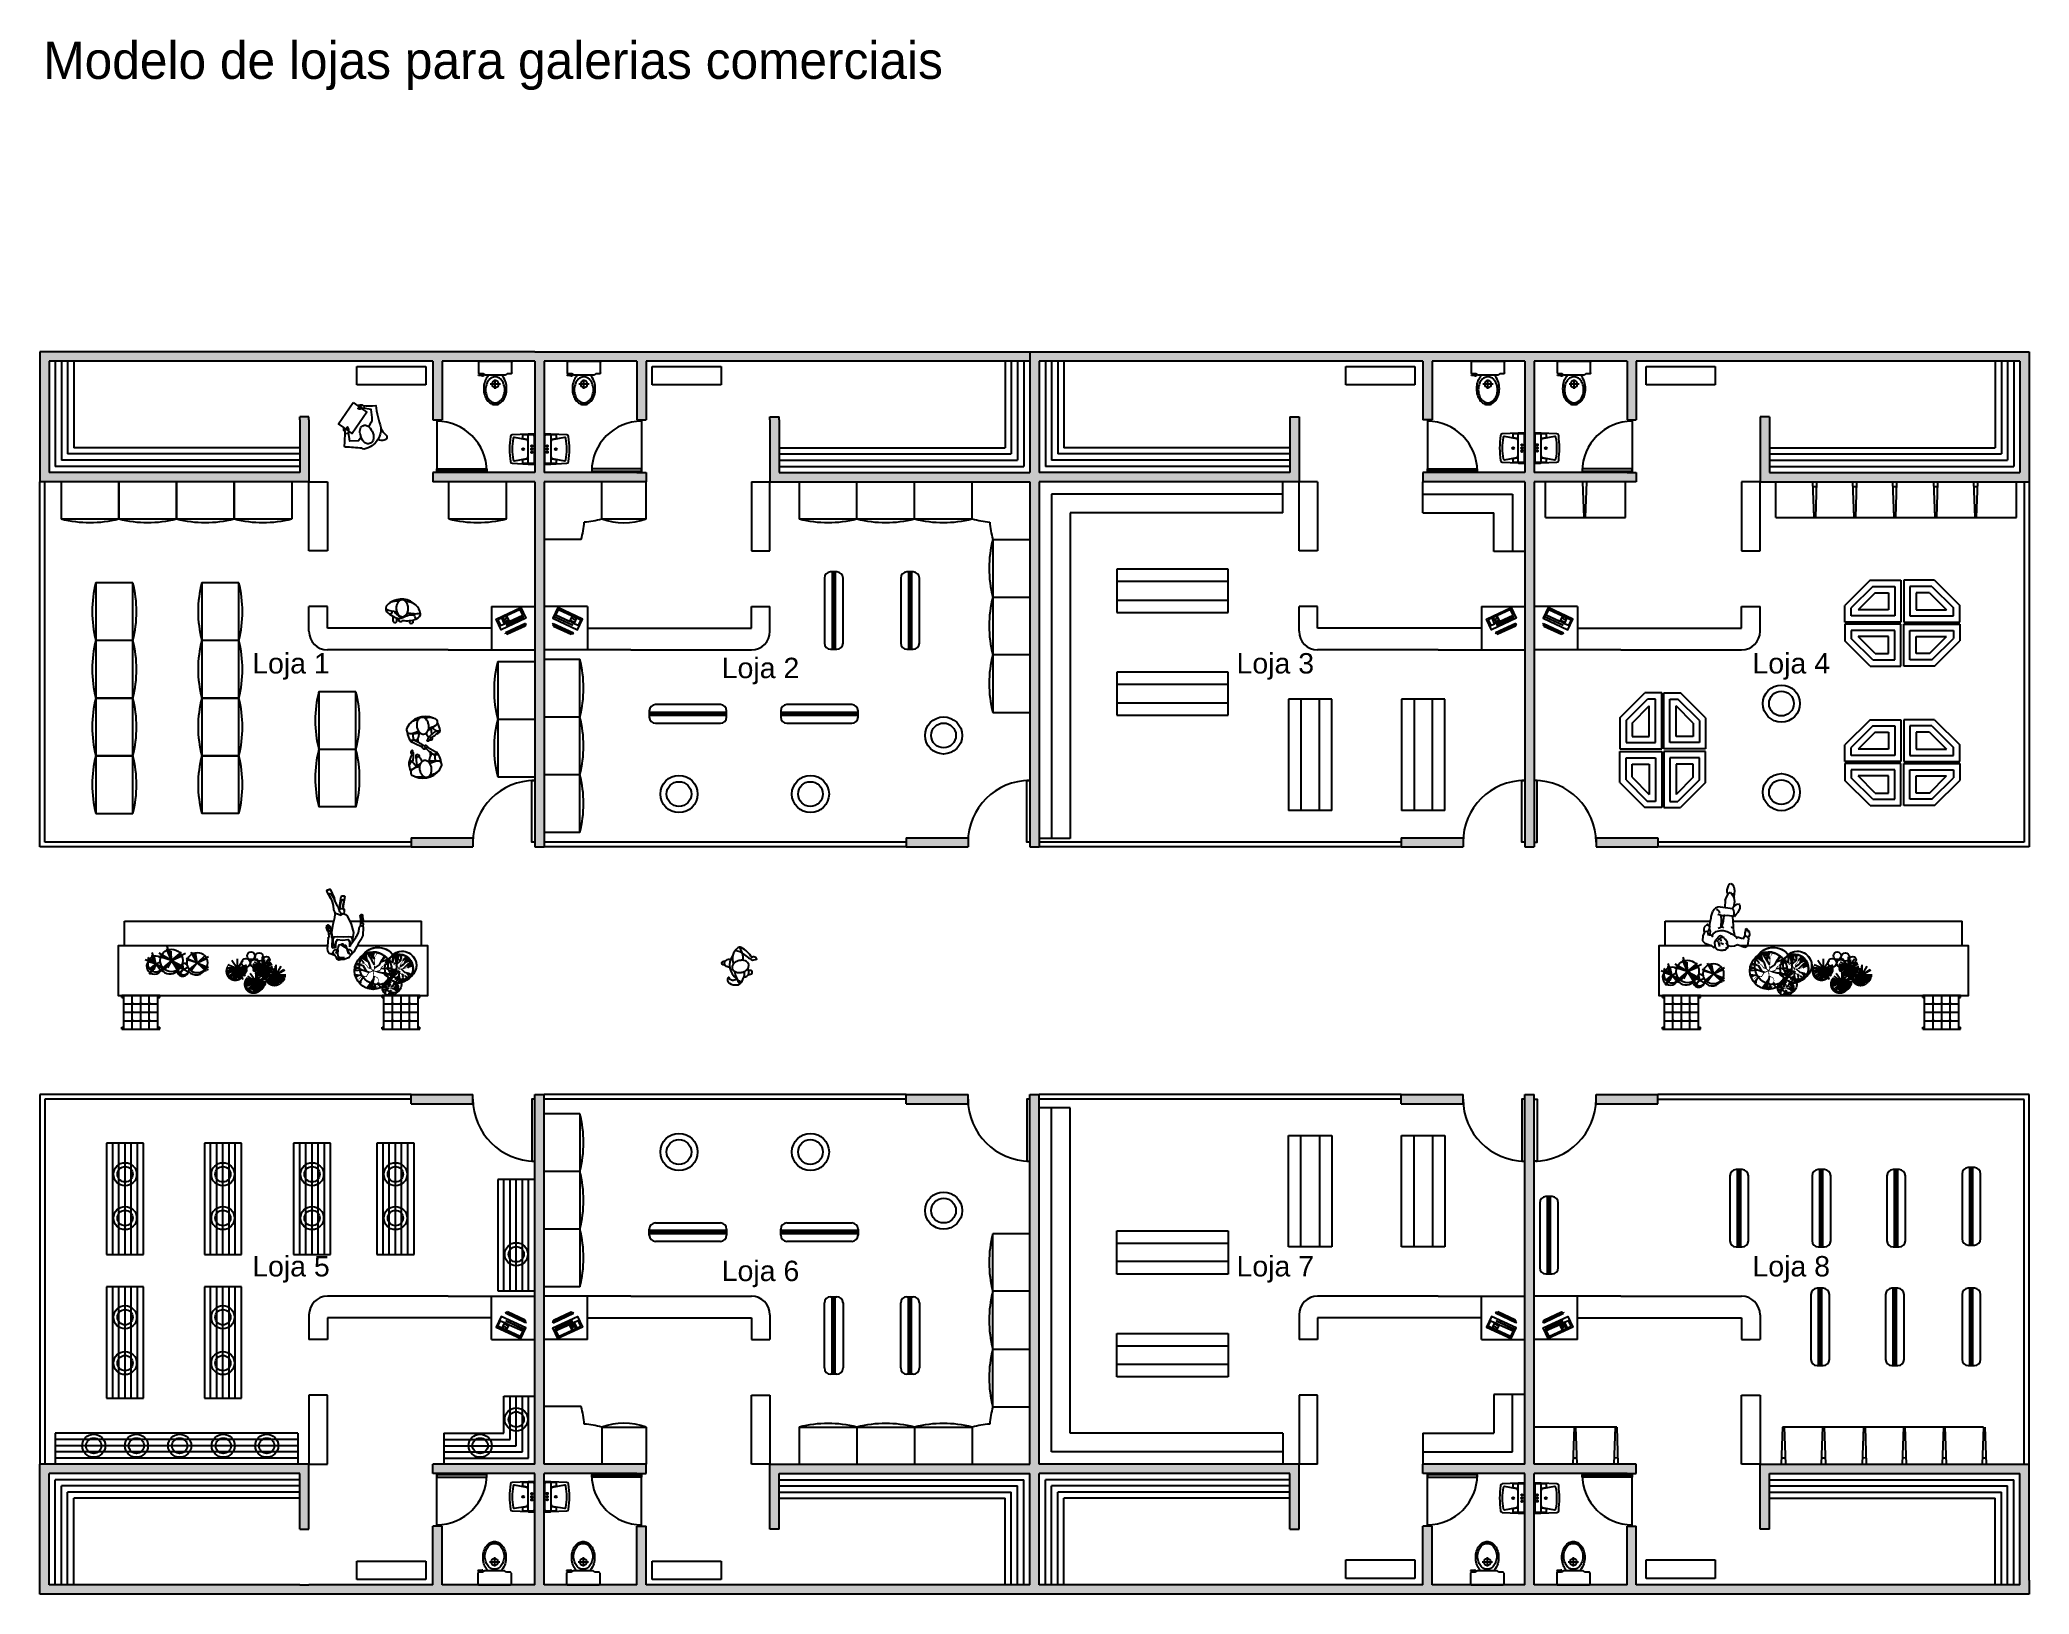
# Model space of a CAD drawing. Header units: inches. Extents: x 20.1 to 52.2, y 9.4 to 34.5.
import ezdxf

# ---------------------------------------------------------------- set-up
doc = ezdxf.new("R2010")
doc.units = ezdxf.units.IN
doc.header["$MEASUREMENT"] = 0
for name, color, linetype in [('ARQ-Banho Cozinha Serviço', 4, 'Continuous'), ('ARQ-Humaniza', 11, 'Continuous'), ('ARQ-Linha-fina', 1, 'Continuous'), ('ARQ-Móveis e Eletro', 16, 'Continuous'), ('ARQ-Vegetação', 84, 'Continuous'), ('Esquadrias', 12, 'Continuous'), ('Hach-parede', 161, 'Continuous'), ('Mobiliario', 44, 'Continuous'), ('Parede', 5, 'Continuous'), ('Texto', 142, 'Continuous'), ('Texto2', 140, 'Continuous'), ('Vitrine', 132, 'Continuous')]:
    doc.layers.add(name, color=color, linetype=linetype)
doc.styles.add('arial', font='arial.ttf')
doc.styles.add('ATTR', font='romans.shx', dxfattribs={"width": 0.8, "height": 0.7})
doc.styles.add('SS Projects_150_notes', font='bahnschrift.ttf', dxfattribs={"height": 0.6})

msp = doc.modelspace()

# ---------------------------------------------------------------- texts
at = {"layer": 'Texto', "style": 'arial'}
for s, p in [('Loja 1', (23.521, 24.31)), ('Loja 2', (31.109, 24.235)), ('Loja 3', (39.428, 24.31)), ('Loja 4', (47.766, 24.31)), ('Loja 5', (23.521, 14.567)), ('Loja 6', (31.109, 14.492)), ('Loja 7', (39.428, 14.567)), ('Loja 8', (47.766, 14.567))]:
    msp.add_text(s, height=0.3294, dxfattribs=at).set_placement(p)
at = {"layer": 'Texto2', "insert": (20.145, 34.518), "char_height": 0.6, "attachment_point": 1, "style": 'SS Projects_150_notes'}
msp.add_mtext_dynamic_manual_height_columns('Modelo de lojas para galerias comerciais', width=24.41069, gutter_width=3, heights=[0], dxfattribs=at)

# ---------------------------------------------------------------- blocks, each defined once
blk = doc.blocks.new('gewrgrgr')
for p, q in [((0, 0.253), (0, -0.253)), ((0.189, 0.267), (0.018, 0.267)), ((0.207, 0.193), (0.207, 0.253)), ((0.228, 0.159), (0.207, 0.193)), ((0.22, 0.268, 0.62), (0.22, 0.188, 0.62)), ((0.231, 0.268, 0.62), (0.22, 0.268, 0.62)), ((0.22, 0.188, 0.62), (0.241, 0.188, 0.62)), ((0.228, -0.159), (0.228, 0.159)), ((0.228, 0.118, 0.32), (0.245, 0.118, 0.32)), ((0.231, 0.241, 0.62), (0.231, 0.268, 0.62)), ((0.241, 0.202, 0.62), (0.231, 0.241, 0.62)), ((0.241, 0.188, 0.62), (0.241, 0.202, 0.62)), ((0.37, -0.085), (0.37, 0.081)), ((0.189, -0.267), (0.018, -0.267)), ((0.207, -0.193), (0.228, -0.159)), ((0.207, -0.253), (0.207, -0.193)), ((0.228, -0.118, 0.32), (0.244, -0.118, 0.32)), ((0.448, 0), (0.296, 0))]:
    blk.add_line(p, q)
for points in [[(0.245, 0.118, -0.025691), (0.261, 0.131, -0.083213), (0.342, 0.17, -0.071868), (0.444, 0.185, -0.071868), (0.547, 0.17, -0.083213), (0.628, 0.131, -0.106686), (0.685, 0.067, -0.132415), (0.703, 0, -0.132415)], [(0.703, 0, -0.132415), (0.685, -0.067, -0.106686), (0.628, -0.131, -0.083213), (0.547, -0.17, -0.071868), (0.444, -0.185, -0.071868), (0.342, -0.17, -0.102933), (0.244, -0.118, -0.106686)]]:
    blk.add_lwpolyline(points, format="xyb")
blk.add_lwpolyline([(0.463, -0.155, -0.074259), (0.38, -0.142, -0.084949), (0.314, -0.109, -0.106298), (0.268, -0.057, -0.128632), (0.253, 0, -0.128632), (0.268, 0.057, -0.106298), (0.314, 0.109, -0.084949), (0.38, 0.142, -0.074259), (0.463, 0.155, -0.074259), (0.545, 0.142, -0.084949), (0.611, 0.109, -0.106298), (0.657, 0.057, -0.128632), (0.672, 0, -0.128632), (0.657, -0.057, -0.106298), (0.611, -0.109, -0.084949), (0.545, -0.142, -0.074259)], format="xyb", close=True)
blk.add_circle((0.37, -0.001), 0.0562)
for centre, start, end in [((0.013, 0.254), 69.6901, 184.0497), ((0.194, 0.254), 355.9503, 110.3099), ((0.013, -0.254), 175.9503, 290.3099), ((0.194, -0.254), 249.6901, 4.0497)]:
    blk.add_arc(centre, 0.0132, start, end)
blk = doc.blocks.new('erg')
blk.add_lwpolyline([(0.103, 0.242), (0.01, 0.242, 0.414214), (0, 0.232), (0, 0), (0, -0.232, 0.414214), (0.01, -0.242), (0.103, -0.242, 0.414214), (0.113, -0.232), (0.113, 0), (0.113, 0.232, 0.414214)], format="xyb", close=True)
for points in [[(0.125, 0.149), (0.124, 0.151, -0.401382), (0.133, 0.162), (0.19, 0.173, 0.362278), (0.198, 0.183), (0.198, 0.219, 0.414214), (0.188, 0.229), (0.028, 0.229, 0.414214), (0.008, 0.209), (0.008, -0.209, 0.414214), (0.028, -0.229), (0.188, -0.229, 0.414214), (0.198, -0.219), (0.198, -0.183, 0.362278), (0.19, -0.173), (0.133, -0.162, -0.401382), (0.124, -0.151), (0.125, -0.149)], [(0.107, -0.241), (0.367, -0.23, 0.374936), (0.396, -0.203, 0.011016), (0.41, 0, 0.011016), (0.396, 0.203, 0.374936), (0.367, 0.23), (0.107, 0.241)], [(0.113, -0.131, 0.361655), (0.13, -0.151), (0.328, -0.188, 0.413017), (0.351, -0.172, 0.047799), (0.367, 0, 0.047799), (0.351, 0.172, 0.413017), (0.328, 0.188), (0.13, 0.151, 0.361655), (0.113, 0.131)]]:
    blk.add_lwpolyline(points, format="xyb")
for centre, radius in [((0.048, 0.051), 0.0131), ((0.048, 0.001), 0.0131), ((0.188, 0), 0.0156), ((0.048, -0.049), 0.0131)]:
    blk.add_circle(centre, radius)
blk = doc.blocks.new('ADC_HUM_01-P')
for points in [[(-0.258, -0.024, -0.110492), (-0.197, 0.075, 0.070248), (-0.041, 0.213), (-0.039, 0.284, 0.528438), (-0.083, 0.209, 0.156689), (-0.282, 0.079, 0.281062), (-0.289, 0.027, 0.339035), (-0.049, -0.104)], [(0.172, 0.09), (0.172, 0.127, 1.112608), (0.11, 0.129), (0.102, 0.109)], [(0.205, -0.105, 0.01642), (0.207, -0.153, -0.189923), (0.193, -0.199, -0.123273), (0.184, -0.21), (0.147, -0.22, 0.424214), (0.144, -0.235, 0.508148), (0.236, -0.235, 0.183833), (0.291, -0.125, 0.278051), (0.283, -0.074, 0.213364), (0.105, 0.046)], [(-0.128, -0.137, 0.617822), (-0.076, -0.247, 0.277113), (-0.046, -0.231, 0.022505), (-0.019, -0.176)], [(-0.068, -0.247), (-0.07, -0.251, -1.112608), (-0.132, -0.244), (-0.13, -0.219)]]:
    blk.add_lwpolyline(points, format="xyb")
blk.add_lwpolyline([(-0.075, -0.055, 0.083199), (-0.055, -0.097, 0.106688), (-0.019, -0.13, 0.154342), (0.014, -0.137, 0.132444), (0.049, -0.127, 0.106688), (0.083, -0.097, 0.083199), (0.103, -0.055, 0.071851), (0.111, -0.001, 0.071851), (0.103, 0.053, 0.083199), (0.083, 0.096, 0.106688), (0.049, 0.126, 0.132444), (0.014, 0.136, 0.132444), (-0.021, 0.126, 0.106688), (-0.055, 0.096, 0.083199), (-0.075, 0.053, 0.071851), (-0.083, -0.001, 0.071851)], format="xyb", close=True)
for centre, radius, start, end in [((-0.169, -0.37), 0.446, 77.3623, 106.0396), ((0.12, 0.038), 0.0737, 345.3191, 119.6733), ((0.015, 0.094), 0.269, 222.3659, 311.4445), ((0.098, 0.403), 0.517, 266.6621, 291.5138), ((-0.207, 0.357), 0.621, 311.8815, 319.3184)]:
    blk.add_arc(centre, radius, start, end)
blk = doc.blocks.new('ADC_HUM_08-P')
for p, q in [((-0.149, 0.139), (-0.15, 0.152)), ((0.088, 0.154), (0.088, 0.157)), ((0.149, 0.19), (0.153, 0.282)), ((0.137, -0.14), (0.138, -0.152))]:
    blk.add_line(p, q)
for points in [[(0.214, 0.444, 0.40292), (-0.238, 0.345, 0.608259), (-0.187, 0.252, 0.072953), (-0.059, 0.274)], [(0.114, 0.3, 0.081881), (0.229, 0.319, 0.617852), (0.244, 0.425, 0.201518), (0.077, 0.46)], [(0.29, 0.227, -0.139738), (0.224, 0.232, 0.172037), (0.27, 0.202, 0.113988), (0.289, 0.227, 0.112698), (0.266, 0.354)], [(-0.24, 0.278, 0.112545), (-0.219, 0.151, 0.113988), (-0.204, 0.123, 0.009152), (-0.036, 0.014)], [(-0.22, 0.152, 0.139738), (-0.154, 0.146, 0.02661), (-0.155, 0.255)], [(-0.204, 0.123, 0.172037), (-0.154, 0.146, -0.047338), (0, 0.016, 0.309655), (0.01, -0.005, -0.733187), (0.004, -0.03, -0.46999), (-0.036, 0.011)], [(-0.154, 0.158, 0.034283), (-0.14, 0.14, 0.583029), (-0.087, 0.152, 0.089454), (-0.048, 0.238)], [(-0.095, 0.102, 0.256603), (-0.085, 0.13), (-0.085, 0.16)], [(0.054, -0.017, 0.46999), (0.015, 0.024, 0.733187), (0.009, -0.001, -0.309655), (0.018, -0.022, 0.054389), (0.142, -0.146, 0.02661), (0.143, -0.255)], [(0.167, 0.288, 0.008194), (0.224, 0.232, 0.054442), (0.077, 0.137, -0.309655), (0.064, 0.118, 0.733187), (0.066, 0.093, 0.46999), (0.112, 0.127)], [(0.104, 0.106, 0.659395), (0.153, 0.136), (0.153, 0.147)], [(-0.221, -0.084, 0.012985), (-0.288, -0.209, 0.113988), (-0.281, -0.24)], [(-0.126, -0.301, 0.081881), (-0.241, -0.32, 0.617852), (-0.256, -0.426, 0.201518), (-0.089, -0.461)], [(-0.179, -0.289, 0.007579), (-0.223, -0.214, 0.061785), (-0.192, -0.063, -0.309655), (-0.197, -0.041, 0.733187), (-0.218, -0.025, 0.46999), (-0.222, -0.082)], [(-0.226, -0.445, 0.40292), (0.226, -0.346, 0.608259), (0.175, -0.253, 0.072953), (0.047, -0.275)], [(-0.108, -0.15, 1.458631), (-0.165, -0.137), (-0.166, -0.283)], [(-0.072, -0.222, 0.129403), (-0.11, -0.147, 0.619577), (-0.163, -0.161)], [(0.142, -0.159, 0.034283), (0.128, -0.141, 0.583029), (0.075, -0.152, 0.089454), (0.036, -0.239)], [(0.089, -0.099, 0.310636), (0.073, -0.131), (0.073, -0.156)], [(0.228, -0.279, 0.112545), (0.207, -0.152, 0.113988), (0.192, -0.124, 0.172037), (0.142, -0.146, -0.139738), (0.208, -0.152)]]:
    blk.add_lwpolyline(points, format="xyb")
for points in [[(-0.074, 0.347, 0.071851), (-0.066, 0.293, 0.083199), (-0.046, 0.251, 0.106688), (-0.012, 0.22, 0.132444), (0.023, 0.211, 0.132444), (0.058, 0.22, 0.106688), (0.092, 0.251, 0.083199), (0.112, 0.293, 0.071851), (0.12, 0.347, 0.071851), (0.112, 0.401, 0.083199), (0.092, 0.443, 0.106688), (0.058, 0.474, 0.132444), (0.023, 0.483, 0.154342), (-0.01, 0.476, 0.106688), (-0.046, 0.443, 0.083199), (-0.066, 0.401, 0.071851)], [(0.062, -0.348, 0.071851), (0.054, -0.294, 0.083199), (0.034, -0.252, 0.106688), (0, -0.221, 0.132444), (-0.035, -0.212, 0.132444), (-0.07, -0.221, 0.106688), (-0.104, -0.252, 0.083199), (-0.124, -0.294, 0.071851), (-0.132, -0.348, 0.071851), (-0.124, -0.402, 0.083199), (-0.104, -0.444, 0.106688), (-0.07, -0.475, 0.132444), (-0.035, -0.484, 0.154342), (-0.002, -0.477, 0.106688), (0.034, -0.444, 0.083199), (0.054, -0.402, 0.071851)]]:
    blk.add_lwpolyline(points, format="xyb", close=True)
for centre, radius, start, end in [((-0.061, 0.257), 0.194, 84.2098, 143.5028), ((-0.643, 1.987), 1.882, 293.0659, 298.2192), ((-0.056, 0.771), 0.533, 256.5278, 272.0273), ((0.222, 0.257), 0.167, 192.3968, 217.1424), ((-1.51, 3.907), 4.111, 293.2359, 295.6579), ((0.121, 0.166), 0.0307, 282.3521, 304.76), ((-0.177, -0.301), 0.12, 118.348, 160.804), ((0.078, -0.258), 0.369, 172.385, 195.1687), ((-0.241, -0.277), 0.0827, 73.5388, 124.3229), ((0.631, -1.988), 1.882, 113.0659, 118.2192), ((0.044, -0.772), 0.533, 76.5278, 92.0273), ((-2.305, -3.316), 4.053, 51.9688, 54.408), ((0.049, -0.258), 0.194, 264.2098, 323.5028)]:
    blk.add_arc(centre, radius, start, end)
blk = doc.blocks.new('ADC_HUM_03-P')
for points in [[(-0.079, 0.082, 0.11705), (-0.284, 0.099, -0.353236), (-0.215, 0.191, -0.171912), (-0.192, 0.103)], [(0.053, 0.176, 0.697541), (0.057, 0.217, 0.399039), (0.006, 0.204, 0.13512), (-0.215, 0.191)], [(-0.192, 0.127, 0.160097), (0, 0.166, -0.087264), (0.051, 0.173)], [(-0.104, 0.212), (-0.105, 0.225, 1.112608), (-0.167, 0.228), (-0.169, 0.204)], [(0.132, 0.058, 0.141601), (0.041, 0.143, -0.651959), (0.01, 0.171)], [(0.058, -0.104, 0.226991), (0.242, -0.056, 0.414009), (0.252, 0.056, 0.168888), (0.051, 0.176)], [(0.16, 0.134), (0.16, 0.2, 1.112608), (0.097, 0.203), (0.095, 0.164)]]:
    blk.add_lwpolyline(points, format="xyb")
blk.add_lwpolyline([(-0.086, -0.045, 0.083199), (-0.065, -0.088, 0.106688), (-0.029, -0.12, 0.154342), (0.003, -0.127, 0.132444), (0.039, -0.118, 0.106688), (0.072, -0.088, 0.083199), (0.093, -0.045, 0.071851), (0.1, 0.009, 0.071851), (0.093, 0.063, 0.083199), (0.072, 0.105, 0.106688), (0.039, 0.135, 0.132444), (0.003, 0.145, 0.132444), (-0.032, 0.135, 0.106688), (-0.065, 0.105, 0.083199), (-0.086, 0.063, 0.071851), (-0.094, 0.009, 0.071851)], format="xyb", close=True)
for centre, radius, start, end in [((-0.063, 0.129), 0.225, 185.0308, 270.5645), ((-0.035, -0.765), 0.89, 90.8642, 99.9423), ((0.071, 0.065), 0.0432, 52.6138, 92.8062), ((0.095, -0.303), 0.359, 60.8099, 90.041), ((0.225, 0.033), 0.0673, 106.8651, 165.5413), ((0.02, 0.196), 0.334, 222.4724, 301.5893)]:
    blk.add_arc(centre, radius, start, end)
blk = doc.blocks.new('ADC_HUM_86')
for points in [[(-0.243, 0.23, -0.211244), (-0.016, 0.377, -0.237736), (0.02, 0.365, 0.013522), (0.285, 0.339, -0.519186), (0.297, 0.319, -0.006355), (0.281, 0.095, 0.389559), (0.301, 0.069, -0.191247), (0.301, 0.024, -0.669733)], [(-0.297, 0.054, 0.128718), (-0.37, 0.151, -0.643745), (-0.347, 0.243, -0.152619), (-0.243, 0.23, 21.223973)], [(-0.297, 0.054, -0.140924), (-0.243, 0.23, -0.237736)], [(0.07, -0.323, -0.343524), (-0.015, -0.328, 0.05975), (-0.221, -0.323, 0.050185), (-0.297, 0.034, -0.014745), (-0.297, 0.054, -0.237736)], [(-0.1, 0.023, -0.302908), (-0.165, 0.239, -0.428858), (-0.06, 0.29, -0.240919), (0.02, 0.204, -0.001826), (0.026, 0.185, -0.148113)], [(-0.101, 0.023), (-0.148, -0.061, 0.198792), (-0.157, -0.127), (-0.144, -0.257), (-0.012, -0.283, -0.055302), (0.003, -0.275, -0.677488)], [(0.036, 0.043, -0.570808), (-0.1, 0.023, -0.302908)], [(0.026, 0.185), (0.072, 0.242), (0.209, 0.244), (0.229, 0.097, 0.069632), (0.223, 0.081, 0.677962)], [(0.026, 0.185, -0.005208), (0.04, 0.129, -0.148113), (0.036, 0.043, -0.111126)], [(0.223, 0.081, 0.270208), (0.241, 0.02, 0.677962), (0.253, 0.025), (0.247, 0.068), (0.269, 0.06), (0.267, 0.048)], [(0.003, -0.275, -0.197105), (0.06, -0.274, -0.677488), (0.06, -0.288, -0.000493), (0.016, -0.297, 0.12949)]]:
    blk.add_lwpolyline(points, format="xyb")
for points in [[(0.003, -0.275), (-0.077, -0.217), (0.169, 0.12), (0.223, 0.081)], [(0.301, 0.024), (0.388, -0.04), (0.145, -0.378)], [(0.226, 0.119), (0.284, 0.124)], [(0.247, 0.063), (0.301, 0.024)], [(-0.036, -0.325), (-0.032, -0.279)], [(0.016, -0.297), (0.013, -0.306), (0.031, -0.311), (0.044, -0.304)], [(0.07, -0.323), (0.03, -0.294)], [(0.145, -0.378), (0.07, -0.323)]]:
    blk.add_lwpolyline(points)
blk = doc.blocks.new('ADC_VEG_JDPLAN_4')
for p, q in [((-0.347, -0.046), (-0.517, 0.02)), ((-0.347, -0.046), (-0.486, 0.02)), ((-0.347, -0.046), (-0.475, 0.057)), ((-0.347, -0.046), (-0.446, 0.024)), ((-0.347, -0.046), (-0.44, 0.009)), ((-0.347, -0.046), (-0.405, 0.138)), ((-0.347, -0.046), (-0.405, 0.048)), ((-0.347, -0.046), (-0.403, 0.103)), ((-0.347, -0.046), (-0.399, 0.069)), ((-0.347, -0.046), (-0.371, 0.08)), ((-0.091, 0.011), (-0.291, 0.131)), ((-0.091, 0.011), (-0.284, 0.081)), ((-0.091, 0.011), (-0.266, 0.062)), ((-0.091, 0.011), (-0.256, -0.175)), ((-0.091, 0.011), (-0.249, 0.081)), ((-0.091, 0.011), (-0.232, -0.106)), ((-0.091, 0.011), (-0.199, -0.134)), ((-0.091, 0.011), (-0.17, 0.206)), ((-0.091, 0.011), (-0.164, 0.176)), ((-0.091, 0.011), (-0.162, 0.243)), ((-0.091, 0.011), (-0.159, -0.107)), ((-0.091, 0.011), (-0.125, 0.19)), ((-0.091, 0.011), (-0.098, 0.162)), ((-0.091, 0.011), (0.068, 0.147)), ((-0.091, 0.011), (0.132, 0.129)), ((-0.091, 0.011), (0.046, 0.105)), ((-0.091, 0.011), (0.077, 0.086)), ((-0.091, 0.011), (0.051, -0.077)), ((-0.091, 0.011), (0.031, -0.096)), ((-0.091, 0.011), (0.022, -0.116)), ((-0.091, 0.011), (-0.002, -0.105)), ((-0.091, 0.011), (0.016, -0.164)), ((-0.091, 0.011), (0.071, -0.073)), ((0.325, -0.025), (0.145, 0.044)), ((0.325, -0.025), (0.167, 0.021)), ((0.325, -0.025), (0.228, 0.145)), ((0.325, -0.025), (0.259, 0.123)), ((0.325, -0.025), (0.279, 0.114)), ((0.325, -0.025), (0.294, 0.137)), ((0.325, -0.025), (0.461, 0.096)), ((0.325, -0.025), (0.507, 0.074)), ((0.325, -0.025), (0.476, 0.042)), ((-0.347, -0.046), (-0.47, -0.01)), ((-0.347, -0.046), (-0.455, -0.215)), ((-0.347, -0.046), (-0.446, -0.127)), ((-0.347, -0.046), (-0.427, -0.129)), ((-0.347, -0.046), (-0.423, -0.147)), ((-0.347, -0.046), (-0.409, -0.177)), ((-0.347, -0.046), (-0.379, -0.134)), ((-0.347, -0.046), (-0.274, -0.013)), ((-0.347, -0.046), (-0.234, -0.104)), ((-0.347, -0.046), (-0.225, -0.125)), ((-0.347, -0.046), (-0.271, -0.105)), ((-0.347, -0.046), (-0.278, -0.129)), ((0.104, -0.129), (0.034, -0.187)), ((0.104, -0.129), (0.046, -0.112)), ((0.104, -0.129), (0.05, -0.201)), ((0.104, -0.129), (0.077, -0.066)), ((0.104, -0.129), (0.087, -0.039)), ((0.104, -0.129), (0.176, -0.097)), ((0.104, -0.129), (0.185, -0.171)), ((0.325, -0.025), (0.198, -0.13)), ((0.325, -0.025), (0.227, -0.155)), ((0.325, -0.025), (0.471, -0.1)), ((0.325, -0.025), (0.469, -0.162)), ((0.325, -0.025), (0.5, -0.144)), ((0.325, -0.025), (0.504, -0.103))]:
    blk.add_line(p, q)
for centre, radius in [((-0.091, 0.011), 0.183), ((0.325, -0.025), 0.165)]:
    blk.add_circle(centre, radius)
for centre, radius, start, end in [((-0.347, -0.046), 0.128, 52.091, 333.029), ((0.308, -0.063), 0.16, 156.2878, 174.7701), ((-0.368, -0.082), 0.127, 142.7917, 336.8385), ((-0.115, -0.028), 0.178, 217.4653, 309.6559), ((0.09, -0.152), 0.092, 178.8446, 337.2843), ((0.104, -0.129), 0.0917, 187.2069, 359.9176), ((0.104, -0.129), 0.0917, 50.0041, 101.3809), ((0.308, -0.063), 0.16, 220.8899, 336.0476)]:
    blk.add_arc(centre, radius, start, end)
at = {"style": 'ATTR', "width": 0.8, "flags": 9}
blk.add_attdef('ESTCODE', (-0.091, 0.011), '', height=0.00214, dxfattribs=at)
blk = doc.blocks.new('ADC_VEG_JDPLAN_3')
for points in [[(-0.167, -0.027, -0.843162), (-0.395, 0.19, 1.186011)], [(0.465, -0.112, -0.843162), (0.238, 0.105, 1.186011)], [(0.128, -0.234, -0.843162), (-0.1, -0.017, 1.186011)]]:
    blk.add_hatch(color=256).paths.add_polyline_path(points)
for p, q in [((-0.267, 0.101), (-0.442, 0.116)), ((-0.267, 0.101), (-0.431, 0.078)), ((-0.267, 0.101), (-0.425, 0.054)), ((-0.267, 0.101), (-0.421, 0.121)), ((-0.267, 0.101), (-0.418, 0.17)), ((-0.267, 0.101), (-0.403, 0.034)), ((-0.267, 0.101), (-0.392, -0.007)), ((-0.267, 0.101), (-0.361, -0.027)), ((-0.267, 0.101), (-0.357, 0.24)), ((-0.267, 0.101), (-0.333, -0.046)), ((-0.267, 0.101), (-0.314, -0.058)), ((-0.267, 0.101), (-0.285, -0.054)), ((-0.267, 0.101), (-0.267, 0.266)), ((-0.267, 0.101), (-0.178, 0.24)), ((-0.267, 0.101), (-0.117, 0.17)), ((-0.267, 0.101), (-0.105, 0.113)), ((-0.267, 0.101), (-0.142, -0.007)), ((-0.267, 0.101), (-0.14, 0.007)), ((-0.267, 0.101), (-0.154, -0.008)), ((-0.267, 0.101), (-0.124, 0.033)), ((-0.267, 0.101), (-0.104, 0.078)), ((-0.267, 0.101), (-0.106, 0.09)), ((-0.267, 0.101), (-0.114, 0.054)), ((-0.267, 0.101), (-0.188, -0.028)), ((-0.267, 0.101), (-0.177, -0.068)), ((-0.267, 0.101), (-0.221, -0.058)), ((-0.267, 0.101), (-0.256, -0.054)), ((0.035, -0.104), (-0.062, 0.029)), ((0.138, 0.13), (-0.025, 0.141)), ((0.138, 0.13), (-0.025, 0.119)), ((0.138, 0.13), (-0.019, 0.094)), ((0.138, 0.13), (-0.018, 0.181)), ((0.138, 0.13), (-0.018, 0.08)), ((0.138, 0.13), (-0.017, 0.066)), ((0.138, 0.13), (-0.013, 0.166)), ((0.138, 0.13), (-0.002, 0.058)), ((0.138, 0.13), (0.008, 0.217)), ((0.138, 0.13), (0.018, 0.022)), ((0.035, -0.104), (0.035, 0.06)), ((0.035, -0.104), (0.132, 0.029)), ((0.035, -0.104), (0.073, 0.02)), ((0.138, 0.13), (0.041, 0.263)), ((0.138, 0.13), (0.041, -0.002)), ((0.138, 0.13), (0.074, -0.011)), ((0.138, 0.13), (0.1, -0.025)), ((0.138, 0.13), (0.117, -0.027)), ((0.138, 0.13), (0.138, 0.295)), ((0.138, 0.13), (0.234, 0.263)), ((0.138, 0.13), (0.176, 0.255)), ((0.138, 0.13), (0.279, 0.206)), ((0.138, 0.13), (0.294, 0.181)), ((0.138, 0.13), (0.302, 0.137)), ((0.138, 0.13), (0.234, -0.002)), ((0.138, 0.13), (0.215, -0.006)), ((0.138, 0.13), (0.245, 0.011)), ((0.138, 0.13), (0.25, 0.018)), ((0.138, 0.13), (0.265, 0.033)), ((0.138, 0.13), (0.3, 0.105)), ((0.138, 0.13), (0.294, 0.08)), ((0.138, 0.13), (0.276, 0.05)), ((0.138, 0.13), (0.283, 0.062)), ((0.138, 0.13), (0.138, -0.034)), ((0.138, 0.13), (0.194, -0.019)), ((0.138, 0.13), (0.173, -0.027)), ((0.138, 0.13), (0.146, -0.028)), ((0.359, 0.006), (0.199, 0.006)), ((0.359, 0.006), (0.202, -0.007)), ((0.359, 0.006), (0.207, -0.036)), ((0.359, 0.006), (0.22, 0.086)), ((0.359, 0.006), (0.22, -0.074)), ((0.359, 0.006), (0.229, 0.071)), ((0.359, 0.006), (0.235, 0.103)), ((0.359, 0.006), (0.236, -0.092)), ((0.359, 0.006), (0.26, -0.116)), ((0.359, 0.006), (0.279, 0.145)), ((0.359, 0.006), (0.279, -0.133)), ((0.359, 0.006), (0.287, -0.136)), ((0.359, 0.006), (0.308, -0.143)), ((0.359, 0.006), (0.33, 0.116)), ((0.359, 0.006), (0.335, -0.148)), ((0.359, 0.006), (0.349, 0.147)), ((0.359, 0.006), (0.359, 0.166)), ((0.359, 0.006), (0.439, 0.145)), ((0.359, 0.006), (0.484, 0.093)), ((0.359, 0.006), (0.498, 0.086)), ((0.359, 0.006), (0.359, -0.154)), ((0.359, 0.006), (0.439, -0.133)), ((0.359, 0.006), (0.471, -0.105)), ((0.359, 0.006), (0.464, -0.109)), ((0.359, 0.006), (0.444, -0.114)), ((0.359, 0.006), (0.428, -0.135)), ((0.359, 0.006), (0.413, -0.129)), ((0.359, 0.006), (0.391, -0.148)), ((0.359, 0.006), (0.515, -0.006)), ((0.359, 0.006), (0.519, 0.006)), ((0.359, 0.006), (0.498, -0.074)), ((0.359, 0.006), (0.502, -0.056)), ((0.359, 0.006), (0.512, -0.028)), ((0.359, 0.006), (0.484, -0.087)), ((0.035, -0.104), (-0.128, -0.094)), ((0.035, -0.104), (-0.128, -0.116)), ((0.035, -0.104), (-0.122, -0.14)), ((0.035, -0.104), (-0.121, -0.053)), ((0.035, -0.104), (-0.121, -0.155)), ((0.035, -0.104), (-0.119, -0.169)), ((0.035, -0.104), (-0.116, -0.068)), ((0.035, -0.104), (-0.105, -0.176)), ((0.035, -0.104), (-0.095, -0.017)), ((0.035, -0.104), (-0.085, -0.212)), ((0.035, -0.104), (-0.062, -0.237)), ((0.035, -0.104), (-0.029, -0.245)), ((0.035, -0.104), (-0.003, -0.26)), ((0.035, -0.104), (0.014, -0.262)), ((0.035, -0.104), (0.176, -0.029)), ((0.035, -0.104), (0.191, -0.053)), ((0.035, -0.104), (0.199, -0.097)), ((0.035, -0.104), (0.035, -0.268)), ((0.035, -0.104), (0.112, -0.241)), ((0.035, -0.104), (0.092, -0.254)), ((0.035, -0.104), (0.07, -0.262)), ((0.035, -0.104), (0.043, -0.263)), ((0.035, -0.104), (0.147, -0.217)), ((0.035, -0.104), (0.162, -0.202)), ((0.035, -0.104), (0.173, -0.184)), ((0.035, -0.104), (0.197, -0.13)), ((0.035, -0.104), (0.191, -0.155)), ((0.035, -0.104), (0.18, -0.173)), ((0.035, -0.104), (0.142, -0.224)), ((0.035, -0.104), (0.132, -0.237))]:
    blk.add_line(p, q)
for centre, radius in [((-0.046, 0.314), 0.0621), ((0.086, 0.294), 0.0659), ((-0.129, 0.201), 0.0695), ((0.009, 0.192), 0.0633), ((0.205, 0.249), 0.0547)]:
    blk.add_circle(centre, radius)
blk = doc.blocks.new('ADC_VEG_JDPLAN_2')
for p, q in [((-0.287, 0.154), (-0.406, 0.233)), ((-0.079, 0.044), (-0.035, 0.054)), ((-0.035, 0.054), (0, 0.041)), ((0, 0.041), (0.022, 0.056)), ((0.011, 0.048), (0.043, 0.026)), ((0.022, 0.056), (0.094, 0.054)), ((0.043, 0.026), (0.097, 0.003)), ((0.061, 0.055), (0.097, 0.031)), ((0.305, 0.131), (0.344, 0.233)), ((-0.145, -0.002), (-0.062, -0.025)), ((-0.126, -0.173), (-0.115, -0.216)), ((-0.115, -0.216), (-0.085, -0.25)), ((-0.085, -0.25), (-0.076, -0.262)), ((-0.062, -0.025), (0.002, -0.023)), ((-0.037, -0.024), (-0.005, -0.06)), ((0.038, -0.208), (-0.013, -0.174)), ((-0.005, -0.06), (0.029, -0.074)), ((0.002, -0.023), (0.087, -0.068)), ((0.028, -0.037), (0.093, -0.039)), ((0.029, -0.074), (0.065, -0.126)), ((0.098, -0.274), (0.134, -0.284)), ((0.127, -0.254), (0.145, -0.25)), ((0.134, -0.284), (0.161, -0.283)), ((0.145, -0.25), (0.16, -0.256)), ((0.145, -0.284), (0.158, -0.299)), ((0.157, -0.126), (0.15, -0.135)), ((0.189, -0.142), (0.156, -0.177)), ((0.177, -0.098), (0.157, -0.126)), ((0.158, -0.299), (0.173, -0.305)), ((0.16, -0.256), (0.17, -0.249)), ((0.161, -0.283), (0.197, -0.302)), ((0.165, -0.253), (0.178, -0.262)), ((0.17, -0.249), (0.2, -0.25)), ((0.172, -0.289), (0.2, -0.29)), ((0.173, -0.305), (0.188, -0.327)), ((0.207, -0.082), (0.177, -0.098)), ((0.178, -0.262), (0.202, -0.272)), ((0.186, -0.25), (0.201, -0.26)), ((0.193, -0.114), (0.189, -0.142)), ((0.215, -0.085), (0.193, -0.114)), ((0.222, -0.113), (0.203, -0.184)), ((0.213, -0.001), (0.21, -0.066)), ((0.21, -0.066), (0.222, -0.113)), ((0.216, -0.135), (0.226, -0.184)), ((0.265, -0.135), (0.257, -0.18)), ((0.259, -0.042), (0.273, -0.073)), ((0.277, -0.108), (0.265, -0.135)), ((0.273, -0.073), (0.269, -0.101)), ((0.269, -0.101), (0.284, -0.115)), ((0.29, -0.144), (0.278, -0.174)), ((0.284, -0.115), (0.295, -0.169)), ((0.106, -0.347), (0.111, -0.366)), ((0.111, -0.366), (0.124, -0.38)), ((0.124, -0.38), (0.128, -0.385))]:
    blk.add_line(p, q)
for points in [[(0.036, 0.192, 0.401702), (-0.375, 0.258, -0.510446), (0.113, 0.269, -1.046755), (0.398, -0.089, 0.967158)], [(0.186, -0.33, 0.330191), (0.165, -0.179, 0.090569), (0.247, -0.181, -0.353291)]]:
    blk.add_lwpolyline(points, format="xyb", close=True)
for points in [[(-0.271, -0.018), (-0.384, 0.017), (-0.504, 0.006)], [(-0.447, 0.049), (-0.503, 0.036)], [(-0.384, 0.017), (-0.497, 0.075)], [(-0.401, 0.1), (-0.49, 0.103)], [(-0.308, -0.006), (-0.363, 0.085), (-0.479, 0.131)], [(-0.354, 0.13), (-0.421, 0.218)], [(-0.329, 0.215), (-0.39, 0.247)], [(-0.244, 0.046), (-0.271, 0.132), (-0.363, 0.265)], [(-0.302, 0.176), (-0.311, 0.227), (-0.326, 0.285)], [(-0.183, 0.104), (-0.229, 0.182), (-0.304, 0.294)], [(-0.264, 0.234), (-0.264, 0.305)], [(-0.229, 0.182), (-0.223, 0.234), (-0.252, 0.307)], [(-0.181, 0.198), (-0.226, 0.31)], [(-0.205, 0.258), (-0.181, 0.31)], [(-0.185, 0.05), (-0.102, 0.106), (-0.065, 0.183), (-0.001, 0.233)], [(-0.079, 0.152), (-0.023, 0.174), (0.032, 0.198)], [(-0.048, 0.196), (-0.024, 0.252)], [(-0.022, 0.095), (0.019, 0.133), (0.061, 0.153)], [(-0.018, 0.176), (0.028, 0.167), (0.055, 0.164)], [(0.122, 0.14), (0.072, 0.164), (0.045, 0.18)], [(0.231, -0.017), (0.165, 0.009), (0.096, 0.037)], [(0.15, 0.024), (0.112, 0.022), (0.097, 0.022)], [(0.142, 0.018), (0.101, 0.005)], [(0.165, 0.009), (0.105, -0.024)], [(0.12, 0.162), (0.116, 0.253)], [(0.181, 0.13), (0.135, 0.126)], [(0.18, 0.091), (0.188, 0.181), (0.159, 0.268)], [(0.201, 0.233), (0.181, 0.272)], [(0.183, 0.12), (0.241, 0.176), (0.256, 0.27)], [(0.188, 0.181), (0.211, 0.275)], [(0.236, 0.166), (0.205, 0.198)], [(0.232, 0.081), (0.291, 0.116), (0.375, 0.207)], [(0.246, 0.207), (0.233, 0.274)], [(0.245, 0.038), (0.3, -0.014), (0.364, -0.029), (0.412, -0.068)], [(0.276, 0.177), (0.33, 0.242)], [(0.286, 0.046), (0.336, 0.093), (0.407, 0.167)], [(0.319, 0.146), (0.356, 0.162), (0.396, 0.182)], [(0.336, 0.093), (0.376, 0.097), (0.425, 0.131)], [(0.344, 0.173), (0.357, 0.223)], [(0.356, 0.059), (0.432, 0.112)], [(0.369, 0.128), (0.422, 0.14)], [(0.396, 0.088), (0.439, 0.078)], [(-0.379, -0.075), (-0.497, -0.054)], [(-0.435, -0.065), (-0.485, -0.095)], [(-0.351, -0.079), (-0.396, -0.135), (-0.437, -0.179)], [(-0.405, -0.145), (-0.414, -0.205)], [(-0.202, -0.124), (-0.255, -0.2), (-0.31, -0.281)], [(-0.274, -0.228), (-0.268, -0.283)], [(-0.255, -0.2), (-0.23, -0.287)], [(-0.195, -0.076), (-0.202, -0.126), (-0.223, -0.205), (-0.213, -0.29)], [(-0.215, -0.173), (-0.191, -0.204), (-0.155, -0.286)], [(-0.18, -0.229), (-0.192, -0.29)], [(-0.031, -0.252), (-0.055, -0.258)], [(0.045, -0.281), (-0.004, -0.266), (-0.055, -0.271)], [(-0.004, -0.266), (-0.052, -0.241)], [(-0.002, -0.305), (-0.052, -0.296)], [(-0.011, -0.231), (-0.049, -0.229)], [(-0.026, -0.301), (-0.047, -0.314)], [(0.029, -0.276), (0.005, -0.237), (-0.044, -0.217)], [(0.01, -0.307), (-0.009, -0.331), (-0.026, -0.35)], [(0.009, -0.218), (-0.02, -0.18)], [(0.02, -0.181), (-0.006, -0.168)], [(0.056, -0.254), (0.044, -0.217), (0.005, -0.16)], [(0.031, -0.198), (0.027, -0.176), (0.021, -0.152)], [(0.082, -0.229), (0.062, -0.196), (0.031, -0.148)], [(0.047, -0.173), (0.047, -0.143)], [(0.062, -0.196), (0.065, -0.173), (0.053, -0.142)], [(0.083, -0.189), (0.064, -0.141)], [(0.077, -0.306), (0.074, -0.327), (0.065, -0.361), (0.069, -0.397)], [(0.073, -0.163), (0.083, -0.141)], [(0.081, -0.252), (0.116, -0.228), (0.133, -0.195), (0.16, -0.174)], [(0.156, -0.052), (0.109, -0.053)], [(0.193, -0.016), (0.174, -0.039), (0.118, -0.08)], [(0.126, -0.208), (0.15, -0.199), (0.174, -0.189)], [(0.14, -0.19), (0.15, -0.166)], [(0.151, -0.233), (0.168, -0.217), (0.186, -0.208)], [(0.306, -0.075), (0.34, -0.099), (0.363, -0.128)], [(0.339, -0.023), (0.364, -0.061), (0.391, -0.098)], [(0.367, -0.065), (0.367, -0.101), (0.37, -0.121)], [(0.376, -0.039), (0.422, -0.048)], [(-0.013, -0.335), (-0.016, -0.361)], [(0.074, -0.326), (0.051, -0.359), (0.028, -0.393)], [(0.043, -0.37), (0.046, -0.394)], [(0.051, -0.359), (0.062, -0.396)], [(0.069, -0.347), (0.079, -0.36), (0.094, -0.396)], [(0.083, -0.371), (0.078, -0.397)]]:
    blk.add_lwpolyline(points)
for points in [[(-0.204, 0.01, 0.0146, 0.0146, 0), (-0.275, -0.02, 0.0146, 0.0121, 0), (-0.315, -0.084, 0.0121, 0.00971, 0), (-0.379, -0.075, 0.00971, 0.00728, 0), (-0.423, -0.109, 0.00728, 0.00243, 0), (-0.46, -0.146, 0.00243, 0.00243, 0)], [(-0.204, 0.01, 0.0146, 0.0146, 0), (-0.244, 0.046, 0.0146, 0.0121, 0), (-0.285, 0.057, 0.0121, 0.00971, 0), (-0.316, 0.101, 0.00971, 0.00728, 0), (-0.352, 0.13, 0.00728, 0.00243, 0), (-0.407, 0.125, 0.00243, 0.0146, 0), (-0.453, 0.179, 0.0146, 0.0146, 0)], [(-0.204, 0.01, 0.0146, 0.0146, 0.048872), (-0.188, 0.032, 0.0146, 0.0146, 0.127482), (-0.185, 0.042, 0.0146, 0.0126, 0.001579), (-0.184, 0.067, 0.0126, 0.00971, -0.001112), (-0.183, 0.101, 0.00971, 0.00872, -0.000734), (-0.182, 0.144, 0.00872, 0.00728, -0.000503), (-0.18, 0.206, 0.00728, 0.00479, -0.114652), (-0.171, 0.242, 0.00479, 0.0146, -0.058689), (-0.129, 0.302, 0.0146, 0.0146, 0)], [(-0.204, 0.01, 0.0146, 0.0146, 0), (-0.152, -0.005, 0.0146, 0.0121, 0), (-0.092, 0.019, 0.0121, 0.00971, 0), (-0.059, 0.079, 0.00971, 0.00728, 0), (0.005, 0.107, 0.00728, 0, 0), (0.054, 0.094, 0, 0, 0), (0.081, 0.107, 0, 0, 0)], [(-0.204, 0.01, 0.0121, 0.0121, 0), (-0.195, -0.076, 0.0121, 0.00971, 0), (-0.136, -0.101, 0.00971, 0.00728, 0), (-0.112, -0.149, 0.00728, 0.00728, 0), (-0.139, -0.194, 0.00728, 0, 0), (-0.143, -0.236, 0.00728, 0, 0), (-0.123, -0.279, 0.00728, 0, 0)], [(0.213, 0.045, 0.0111, 0.0111, 0), (0.178, 0.093, 0.0111, 0.00925, 0), (0.124, 0.112, 0.00925, 0.0074, 0), (0.12, 0.162, 0.0074, 0.00555, 0), (0.087, 0.188, 0.00555, 0.00185, 0), (0.053, 0.21, 0.00185, 0.00185, 0)], [(0.213, 0.045, 0.00925, 0.00925, 0), (0.15, 0.024, 0.00925, 0.0074, 0), (0.141, -0.024, 0.0074, 0.00555, 0), (0.109, -0.05, 0.00555, 0.00555, 0), (0.092, -0.044, 0.00555, 0.00555, 0)], [(0.213, 0.045, 0.0111, 0.0111, 0), (0.209, 0.004, 0.0111, 0.00925, 0), (0.238, -0.036, 0.00925, 0.0074, 0), (0.288, -0.051, 0.0074, 0.00555, 0), (0.32, -0.094, 0.00555, 0, 0), (0.318, -0.132, 0, 0, 0), (0.332, -0.15, 0, 0, 0)], [(0.213, 0.045, 0.0111, 0.0111, 0), (0.232, 0.081, 0.0111, 0.00925, 0), (0.233, 0.114, 0.00925, 0.0074, 0), (0.261, 0.144, 0.0074, 0.00555, 0), (0.277, 0.175, 0.00555, 0.00185, 0), (0.264, 0.215, 0.00185, 0, 0), (0.296, 0.259, 0, 0, 0)], [(0.213, 0.045, 0.0111, 0.0111, 0.048872), (0.231, 0.037, 0.0111, 0.0111, 0.127482), (0.239, 0.037, 0.0111, 0.00957, 0.001579), (0.258, 0.04, 0.00957, 0.0074, -0.001112), (0.283, 0.045, 0.0074, 0.00665, -0.000734), (0.315, 0.052, 0.00665, 0.00555, -0.000503), (0.362, 0.061, 0.00555, 0.00365, -0.114652), (0.39, 0.059, 0.00365, 0, -0.058689), (0.442, 0.039, 0, 0, 0)], [(0.073, -0.269, 0.00622, 0.00622, 0), (0.043, -0.282, 0.00622, 0.00518, 0), (0.026, -0.309, 0.00518, 0.00414, 0), (-0.002, -0.305, 0.00414, 0.00311, 0), (-0.02, -0.32, 0.00311, 0.00104, 0), (-0.036, -0.336, 0.00104, 0.00104, 0)], [(0.073, -0.269, 0.00622, 0.00622, 0), (0.056, -0.254, 0.00622, 0.00518, 0), (0.038, -0.249, 0.00518, 0.00414, 0), (0.025, -0.23, 0.00414, 0.00311, 0), (0.01, -0.218, 0.00311, 0.00104, 0), (-0.013, -0.22, 0.00104, 0.00622, 0), (-0.033, -0.197, 0.00622, 0.00622, 0)], [(0.073, -0.269, 0.00622, 0.00622, 0.048872), (0.08, -0.26, 0.00622, 0.00622, 0.127482), (0.081, -0.255, 0.00622, 0.00536, 0.001579), (0.082, -0.245, 0.00536, 0.00414, -0.001112), (0.082, -0.23, 0.00414, 0.00372, -0.000734), (0.082, -0.212, 0.00372, 0.00311, -0.000503), (0.083, -0.186, 0.00311, 0.00204, -0.114652), (0.087, -0.17, 0.00204, 0.00622, -0.058689), (0.105, -0.144, 0.00622, 0.00622, 0)], [(0.073, -0.269, 0.00622, 0.00622, 0), (0.095, -0.276, 0.00622, 0.00518, 0), (0.121, -0.265, 0.00518, 0.00414, 0), (0.135, -0.239, 0.00414, 0.00311, 0), (0.162, -0.227, 0.00311, 0, 0), (0.183, -0.233, 0, 0, 0), (0.195, -0.228, 0, 0, 0)], [(0.073, -0.269, 0.00518, 0.00518, 0), (0.077, -0.306, 0.00518, 0.00414, 0), (0.102, -0.316, 0.00414, 0.00311, 0), (0.112, -0.337, 0.00311, 0.00311, 0), (0.101, -0.356, 0.00311, 0, 0), (0.099, -0.374, 0.00311, 0, 0), (0.108, -0.392, 0.00311, 0, 0)]]:
    blk.add_lwpolyline(points, format="xyseb")
for centre, radius in [((-0.127, 0.087), 0.301), ((0.264, 0.096), 0.229), ((-0.204, 0.01), 0.301), ((0.213, 0.045), 0.229), ((0.073, -0.269), 0.128), ((0.124, -0.218), 0.128)]:
    blk.add_circle(centre, radius)
blk = doc.blocks.new('ADC_CADEIRA_17-P')
for p, q in [((-0.275, -0.275), (-0.275, 0.275)), ((-0.275, 0.275), (0.275, 0.275)), ((-0.275, 0.1375), (-0.1475, 0.1375)), ((-0.275, 0), (-0.1475, 0)), ((-0.1375, 0.1475), (-0.1375, 0.275)), ((-0.1375, 0.01), (-0.1375, 0.1275)), ((-0.1275, 0.1375), (-0.01, 0.1375)), ((-0.1275, 0), (-0.01, 0)), ((0, 0.1475), (0, 0.275)), ((0, 0.01), (0, 0.1275)), ((0.01, 0.1375), (0.1275, 0.1375)), ((0.01, 0), (0.1275, 0)), ((0.1375, 0.1475), (0.1375, 0.275)), ((0.1375, 0.01), (0.1375, 0.1275)), ((0.1475, 0.1375), (0.275, 0.1375)), ((0.1475, 0), (0.275, 0)), ((0.275, -0.275), (0.275, 0.275)), ((-0.275, -0.1375), (-0.1475, -0.1375)), ((-0.275, -0.275), (0.275, -0.275)), ((-0.1375, -0.1275), (-0.1375, -0.01)), ((-0.1375, -0.275), (-0.1375, -0.1475)), ((-0.1275, -0.1375), (-0.01, -0.1375)), ((0, -0.1275), (0, -0.01)), ((0, -0.275), (0, -0.1475)), ((0.01, -0.1375), (0.1275, -0.1375)), ((0.1375, -0.1275), (0.1375, -0.01)), ((0.1375, -0.275), (0.1375, -0.1475)), ((0.1475, -0.1375), (0.275, -0.1375))]:
    blk.add_line(p, q)
for centre in [(-0.1375, 0.1375), (-0.1375, 0), (0, 0.1375), (0, 0), (0.1375, 0.1375), (0.1375, 0), (-0.1375, -0.1375), (0, -0.1375), (0.1375, -0.1375)]:
    blk.add_circle(centre, 0.01)
at = {"layer": 'ARQ-Linha-fina'}
for p, q in [((-0.305, 0.24), (-0.305, 0.275)), ((-0.305, 0.275), (-0.275, 0.275)), ((-0.305, 0.24), (-0.275, 0.24)), ((0.275, 0.275), (0.305, 0.275)), ((0.275, 0.24), (0.305, 0.24)), ((0.305, 0.24), (0.305, 0.275)), ((-0.305, -0.275), (-0.305, -0.24)), ((-0.305, -0.24), (-0.275, -0.24)), ((-0.305, -0.275), (-0.275, -0.275)), ((0.275, -0.24), (0.305, -0.24)), ((0.275, -0.275), (0.305, -0.275)), ((0.305, -0.275), (0.305, -0.24))]:
    blk.add_line(p, q, dxfattribs=at)
blk = doc.blocks.new('ADC_HUM_14-P')
for p, q in [((-0.224, 0.423), (-0.29, 0.544)), ((0.29, 0.078), (0.29, 0.048)), ((-0.273, -0.082), (-0.227, -0.112)), ((-0.146, -0.291), (-0.16, -0.36)), ((0.076, -0.291), (0.088, -0.344)), ((0.122, -0.273), (0.118, -0.286)), ((0.29, -0.025), (0.253, -0.019))]:
    blk.add_line(p, q)
blk.add_lwpolyline([(-0.284, 0.559), (-0.29, 0.545), (-0.29, 0.544), (-0.284, 0.559), (-0.284, 0.559), (-0.25, 0.571), (-0.233, 0.567), (-0.233, 0.568), (-0.25, 0.571)], close=True)
for points in [[(-0.148, 0.173), (-0.163, 0.208), (-0.177, 0.242), (-0.183, 0.313), (-0.199, 0.369), (-0.217, 0.413), (-0.253, 0.485), (-0.244, 0.507), (-0.22, 0.502), (-0.17, 0.42)], [(-0.233, 0.567), (-0.17, 0.438), (-0.17, 0.42), (-0.172, 0.404), (-0.156, 0.366), (-0.136, 0.329), (-0.103, 0.282), (-0.086, 0.253)], [(-0.17, 0.438), (-0.162, 0.383), (-0.162, 0.38)], [(-0.075, 0.283), (-0.081, 0.319), (-0.059, 0.46)], [(-0.073, 0.29), (-0.076, 0.302), (-0.052, 0.396), (-0.032, 0.407), (-0.018, 0.388), (-0.031, 0.31), (-0.032, 0.297), (-0.026, 0.273), (-0.012, 0.254), (-0.012, 0.237)], [(-0.059, 0.461), (-0.045, 0.47), (-0.008, 0.468), (-0.008, 0.468)], [(0.001, 0.455), (-0.008, 0.468), (0.001, 0.455), (0.001, 0.455), (-0.026, 0.309), (-0.029, 0.292), (-0.031, 0.29), (-0.029, 0.292)], [(-0.192, -0.226), (-0.21, -0.122), (-0.186, 0.008), (-0.16, 0.118), (-0.156, 0.169), (-0.132, 0.182), (-0.059, 0.155)], [(-0.05, 0.163), (-0.066, 0.192), (-0.078, 0.209), (-0.089, 0.247), (-0.103, 0.282)], [(-0.092, 0.263), (-0.091, 0.269), (-0.075, 0.283), (-0.068, 0.304)], [(-0.088, 0.252), (-0.066, 0.266), (-0.025, 0.261), (-0.012, 0.237), (-0.012, 0.223), (-0.016, 0.178)], [(-0.059, 0.155), (-0.026, 0.182), (0.013, 0.168), (0.038, 0.143), (0.103, 0.008), (0.139, -0.122), (0.122, -0.226), (0.122, -0.273), (0.126, -0.199)], [(0.09, -0.321), (0.136, -0.264), (0.18, -0.206), (0.183, -0.191), (0.192, -0.184), (0.22, -0.124), (0.237, -0.033), (0.253, -0.019), (0.258, 0.026), (0.287, 0.024)], [(0.29, 0.079), (0.29, 0.048), (0.287, 0.038), (0.287, 0.024), (0.295, 0.023), (0.29, -0.025), (0.297, -0.038), (0.289, -0.173), (0.273, -0.207), (0.267, -0.226), (0.26, -0.243), (0.215, -0.309), (0.188, -0.361), (0.175, -0.388), (0.148, -0.434), (0.109, -0.471)], [(0.261, 0.052), (0.257, 0.088), (0.25, 0.149), (0.253, 0.152), (0.258, 0.152)], [(0.264, 0.104), (0.258, 0.161), (0.264, 0.161), (0.266, 0.161)], [(0.263, 0.026), (0.26, 0.041), (0.261, 0.052), (0.28, 0.074), (0.28, 0.098), (0.281, 0.116), (0.287, 0.118), (0.29, 0.111), (0.29, 0.079)], [(0.271, 0.102), (0.264, 0.169), (0.27, 0.169), (0.274, 0.169), (0.276, 0.161)], [(0.28, 0.099), (0.28, 0.099), (0.273, 0.161), (0.278, 0.161), (0.283, 0.161), (0.288, 0.116)], [(0.29, 0.104), (0.294, 0.082), (0.29, 0.058)], [(-0.253, -0.143), (-0.262, -0.12), (-0.277, -0.104), (-0.287, -0.075), (-0.297, -0.046), (-0.296, -0.04), (-0.291, -0.038), (-0.283, -0.056), (-0.276, -0.076)], [(-0.283, -0.055), (-0.29, -0.012), (-0.286, -0.009), (-0.28, -0.009), (-0.269, -0.066)], [(-0.16, -0.497), (-0.162, -0.497), (-0.252, -0.465), (-0.27, -0.443), (-0.277, -0.413), (-0.278, -0.385), (-0.273, -0.347), (-0.266, -0.207)], [(-0.274, -0.038), (-0.277, -0.008), (-0.274, -0.003), (-0.269, -0.003), (-0.256, -0.066)], [(-0.267, -0.22), (-0.266, -0.207), (-0.254, -0.196), (-0.256, -0.142), (-0.216, -0.14), (-0.215, -0.2), (-0.207, -0.221), (-0.21, -0.348), (-0.203, -0.369)], [(-0.262, -0.035), (-0.264, -0.016), (-0.26, -0.013), (-0.254, -0.013), (-0.244, -0.067)], [(-0.247, -0.05), (-0.247, -0.026), (-0.244, -0.022), (-0.237, -0.026), (-0.23, -0.08), (-0.227, -0.112), (-0.226, -0.117), (-0.223, -0.14)], [(-0.163, -0.362), (-0.173, -0.341), (-0.192, -0.273), (-0.196, -0.199)], [(0.122, -0.226), (0.109, -0.199), (0.055, -0.194), (-0.024, -0.199), (-0.126, -0.194), (-0.18, -0.199), (-0.192, -0.226), (-0.192, -0.273)], [(-0.146, -0.361), (-0.146, -0.317), (-0.146, -0.291), (-0.146, -0.28), (-0.12, -0.237), (-0.035, -0.25), (0.052, -0.237), (0.076, -0.28), (0.076, -0.291), (0.076, -0.317), (0.076, -0.355)], [(-0.118, -0.422), (-0.115, -0.404), (-0.115, -0.399), (-0.111, -0.388), (-0.108, -0.368), (-0.103, -0.357), (-0.089, -0.321), (-0.062, -0.318)], [(-0.032, -0.338), (-0.062, -0.318), (-0.022, -0.344)], [(-0.048, -0.324), (-0.052, -0.324), (-0.048, -0.324), (-0.041, -0.31), (-0.032, -0.31), (-0.022, -0.324), (0.009, -0.33), (0.016, -0.34), (0.022, -0.354), (0.023, -0.362)], [(0.058, -0.248), (0.07, -0.254), (0.082, -0.28), (0.097, -0.313)], [(-0.212, -0.374), (-0.2, -0.368), (-0.189, -0.366), (-0.168, -0.364), (-0.152, -0.357), (-0.139, -0.367)], [(-0.065, -0.559), (-0.073, -0.566), (-0.095, -0.572), (-0.119, -0.558), (-0.136, -0.533), (-0.173, -0.482), (-0.177, -0.479), (-0.199, -0.455), (-0.185, -0.429), (-0.182, -0.426), (-0.148, -0.398), (-0.115, -0.398)], [(-0.143, -0.465), (-0.133, -0.444), (-0.118, -0.407)], [(0.043, -0.398), (0.075, -0.398), (0.109, -0.426), (0.112, -0.429), (0.118, -0.454), (0.105, -0.479), (0.1, -0.482), (0.063, -0.533), (0.045, -0.539), (-0.011, -0.559), (-0.062, -0.559), (-0.118, -0.539)], [(-0.004, -0.532), (-0.069, -0.532), (-0.099, -0.525), (-0.106, -0.503), (-0.115, -0.464), (-0.113, -0.441), (-0.108, -0.428), (-0.108, -0.407), (-0.111, -0.398), (-0.111, -0.388)], [(0.063, -0.476), (0.075, -0.465), (0.065, -0.444), (0.052, -0.422), (0.045, -0.404), (0.039, -0.398), (0.039, -0.388), (0.035, -0.374), (0.028, -0.362), (0.015, -0.361), (-0.022, -0.344), (-0.032, -0.338), (0.022, -0.371)], [(0.039, -0.398), (0.038, -0.407), (0.045, -0.428), (0.049, -0.441), (0.052, -0.464)]]:
    blk.add_lwpolyline(points)
blk = doc.blocks.new('ADC_HUM_11-P')
at = {"linetype": 'ByBlock'}
for p, q in [((0.105, 0.962), (0.124, 0.99)), ((0.124, 0.99), (0.143, 0.995)), ((0.143, 0.995), (0.172, 0.98)), ((0.172, 0.98), (0.194, 0.943)), ((0.054, 0.721), (0.044, 0.616)), ((0.054, 0.721), (0.065, 0.752)), ((0.065, 0.752), (0.098, 0.833)), ((0.084, 0.857), (0.085, 0.893)), ((0.095, 0.834), (0.084, 0.857)), ((0.085, 0.893), (0.105, 0.962)), ((0.098, 0.833), (0.136, 0.86)), ((0.136, 0.86), (0.173, 0.807)), ((0.173, 0.807), (0.198, 0.763)), ((0.182, 0.841), (0.201, 0.699)), ((0.185, 0.621), (0.246, 0.665)), ((0.199, 0.825), (0.193, 0.781)), ((0.194, 0.943), (0.202, 0.884)), ((0.201, 0.699), (0.194, 0.641)), ((0.202, 0.884), (0.199, 0.825)), ((0.246, 0.665), (0.269, 0.667)), ((0.269, 0.667), (0.281, 0.659)), ((0.281, 0.659), (0.287, 0.631)), ((-0.241, 0.337), (-0.285, 0.29)), ((-0.226, 0.335), (-0.241, 0.337)), ((-0.224, 0.307), (-0.226, 0.335)), ((-0.205, 0.325), (-0.213, 0.311)), ((-0.192, 0.321), (-0.205, 0.325)), ((-0.203, 0.325), (-0.173, 0.443)), ((-0.173, 0.443), (-0.172, 0.466)), ((-0.172, 0.466), (-0.146, 0.543)), ((0.01, 0.474), (-0.069, 0.495)), ((-0.031, 0.62), (0.175, 0.596)), ((-0.019, 0.482), (-0.015, 0.406)), ((-0.015, 0.406), (-0.018, 0.304)), ((-0.001, 0.298), (0.024, 0.388)), ((0.083, 0.478), (0.01, 0.474)), ((0.024, 0.387), (0.029, 0.45)), ((0.029, 0.45), (0.037, 0.476)), ((0.041, 0.493), (0.046, 0.495)), ((0.2, 0.464), (0.083, 0.478)), ((0.157, 0.484), (0.168, 0.467)), ((0.167, 0.469), (0.167, 0.467)), ((0.168, 0.467), (0.183, 0.316)), ((0.169, 0.597), (0.185, 0.621)), ((0.194, 0.641), (0.191, 0.626)), ((0.231, 0.494), (0.203, 0.457)), ((0.259, 0.53), (0.212, 0.478)), ((0.287, 0.6), (0.259, 0.53)), ((0.287, 0.631), (0.287, 0.6)), ((-0.308, 0.151), (-0.314, 0.072)), ((-0.314, 0.072), (-0.277, 0.032)), ((-0.285, 0.203), (-0.308, 0.151)), ((-0.285, 0.29), (-0.294, 0.258)), ((-0.294, 0.258), (-0.285, 0.203)), ((-0.285, 0.203), (-0.264, 0.222)), ((-0.277, 0.032), (-0.188, 0.001)), ((-0.264, 0.222), (-0.24, 0.226)), ((-0.24, 0.226), (-0.226, 0.221)), ((-0.231, 0.223), (-0.205, 0.256)), ((-0.216, 0.159), (-0.226, 0.221)), ((-0.213, 0.311), (-0.224, 0.307)), ((-0.193, 0.161), (-0.209, 0.161)), ((-0.205, 0.256), (-0.192, 0.321)), ((-0.184, 0.221), (-0.202, 0.273)), ((-0.167, 0.157), (-0.193, 0.161)), ((-0.187, 0.16), (-0.19, 0.188)), ((-0.189, 0.192), (-0.184, 0.221)), ((-0.182, 0.003), (-0.135, -0.037)), ((-0.147, 0.131), (-0.167, 0.157)), ((-0.146, 0.184), (-0.164, 0.149)), ((-0.102, 0.214), (-0.146, 0.184)), ((-0.099, 0.085), (-0.12, 0.047)), ((-0.12, 0.047), (-0.114, -0.02)), ((-0.026, 0.232), (-0.102, 0.214)), ((-0.085, 0.074), (-0.101, 0.072)), ((-0.047, 0.147), (-0.099, 0.085)), ((-0.061, 0.061), (-0.085, 0.074)), ((-0.029, 0.116), (-0.069, 0.085)), ((-0.061, 0.06), (-0.041, -0.022)), ((-0.059, 0.274), (-0.028, 0.288)), ((-0.021, 0.15), (-0.047, 0.147)), ((-0.002, 0.079), (-0.036, 0.079)), ((0.006, 0.127), (-0.029, 0.116)), ((0.026, 0.234), (-0.026, 0.232)), ((-0.005, 0.026), (-0.022, 0.03)), ((0.003, 0.142), (-0.021, 0.15)), ((-0.018, 0.304), (-0.01, 0.279)), ((0.023, 0.014), (-0.005, 0.026)), ((0.027, 0.127), (0.003, 0.142)), ((0.006, 0.296), (0.024, 0.279)), ((0.034, 0.125), (0.006, 0.127)), ((0.083, 0.217), (0.026, 0.234)), ((0.05, 0.099), (0.027, 0.127)), ((0.058, 0.094), (0.042, 0.101)), ((0.089, 0.045), (0.058, 0.094)), ((0.064, 0.045), (0.093, 0.004)), ((0.158, 0.177), (0.083, 0.217)), ((0.096, -0.002), (0.089, 0.045)), ((0.171, 0.172), (0.146, 0.179)), ((0.161, 0.286), (0.149, 0.283)), ((0.179, 0.279), (0.161, 0.286)), ((0.203, 0.155), (0.171, 0.172)), ((0.183, 0.316), (0.179, 0.259)), ((0.182, 0.253), (0.191, 0.217)), ((0.191, 0.217), (0.205, 0.16)), ((0.249, 0.009), (0.202, -0.013)), ((0.234, 0.133), (0.203, 0.155)), ((0.254, 0.104), (0.234, 0.133)), ((0.27, 0.125), (0.242, 0.124)), ((0.26, -0.001), (0.249, 0.009)), ((0.334, 0.102), (0.27, 0.125)), ((0.368, 0.15), (0.336, 0.1)), ((0.409, 0.136), (0.368, 0.15)), ((0.373, 0.199), (0.387, 0.239)), ((0.375, 0.148), (0.373, 0.199)), ((0.387, 0.239), (0.388, 0.263)), ((0.388, 0.263), (0.403, 0.269)), ((0.408, 0.262), (0.403, 0.269)), ((0.408, 0.262), (0.412, 0.226)), ((0.424, 0.121), (0.409, 0.136)), ((0.412, 0.226), (0.426, 0.226)), ((0.414, 0.246), (0.439, 0.22)), ((0.429, 0.102), (0.414, -0.004)), ((0.447, 0.167), (0.425, 0.121)), ((0.425, 0.121), (0.429, 0.102)), ((0.439, 0.22), (0.447, 0.167)), ((-0.135, -0.037), (-0.107, -0.029)), ((-0.114, -0.02), (-0.079, -0.067)), ((-0.079, -0.067), (-0.022, -0.082)), ((-0.022, -0.082), (0.014, -0.082)), ((0.014, -0.082), (0.032, -0.076)), ((0.032, -0.076), (0.056, -0.075)), ((0.056, -0.075), (0.077, -0.053)), ((0.072, -0.054), (0.064, -0.036)), ((0.077, -0.053), (0.098, -0.035)), ((0.098, -0.035), (0.096, -0.002)), ((0.15, -0.02), (0.102, -0.009)), ((0.202, -0.013), (0.15, -0.02)), ((0.372, -0.037), (0.26, -0.001)), ((0.399, -0.025), (0.372, -0.037)), ((0.414, -0.004), (0.399, -0.025))]:
    blk.add_line(p, q, dxfattribs=at)
for centre, radius, start, end in [((-0.039, 0.507), 0.113, 85.9043, 161.4216), ((-0.116, 0.495), 0.0843, 11.2565, 71.4264), ((0.023, 0.507), 0.176, 346.1192, 29.3707), ((-0.252, 0.241), 0.042, 166.2549, 235)]:
    blk.add_arc(centre, radius, start, end, dxfattribs=at)

# ---------------------------------------------------------------- hatches: boundary and pattern name
at = {"layer": 'Hach-parede'}
h = msp.add_hatch(color=256, dxfattribs=at)
h.dxf.hatch_style = 1
h.paths.add_polyline_path([(36.089, 29.507), (28.089, 29.507), (20.089, 29.507), (20.089, 27.407), (24.439, 27.407), (24.439, 27.557), (24.439, 28.407), (24.439, 28.457), (24.289, 28.457), (24.289, 28.407), (24.289, 27.557), (20.239, 27.557), (20.239, 29.357), (24.289, 29.357), (24.439, 29.357), (26.439, 29.357), (26.439, 28.407), (26.589, 28.407), (26.589, 29.357), (28.089, 29.357), (28.089, 27.557), (26.589, 27.557), (26.439, 27.557), (26.439, 27.407), (28.089, 27.407), (28.089, 21.507), (28.239, 21.507), (28.239, 27.407), (29.889, 27.407), (29.889, 27.557), (29.739, 27.557), (28.239, 27.557), (28.239, 29.357), (29.739, 29.357), (29.739, 28.407), (29.889, 28.407), (29.889, 29.357), (36.089, 29.357)])
h = msp.add_hatch(color=256, dxfattribs=at)
h.dxf.hatch_style = 1
h.paths.add_polyline_path([(36.239, 29.357), (42.439, 29.357), (42.439, 28.407), (42.589, 28.407), (42.589, 29.357), (44.089, 29.357), (44.089, 27.557), (42.589, 27.557), (42.439, 27.557), (42.439, 27.407), (44.089, 27.407), (44.089, 21.507), (44.239, 21.507), (44.239, 27.407), (45.889, 27.407), (45.889, 27.557), (45.739, 27.557), (44.239, 27.557), (44.239, 29.357), (45.739, 29.357), (45.739, 28.407), (45.889, 28.407), (45.889, 29.357), (52.089, 29.357), (52.089, 27.557), (48.039, 27.557), (48.039, 28.457), (47.889, 28.457), (47.889, 27.557), (47.889, 27.407), (52.089, 27.407), (52.239, 27.407), (52.239, 29.357), (52.237, 29.507), (36.089, 29.507), (36.089, 27.557), (32.039, 27.557), (32.039, 28.407), (32.039, 28.457), (31.889, 28.457), (31.889, 28.407), (31.889, 27.407), (36.089, 27.407), (36.089, 21.507), (36.239, 21.507), (36.239, 27.407), (40.439, 27.407), (40.439, 27.557), (40.439, 28.457), (40.289, 28.457), (40.289, 27.557), (36.239, 27.557)])
h = msp.add_hatch(color=256, dxfattribs=at)
h.dxf.hatch_style = 1
h.paths.add_polyline_path([(26.089, 21.507), (27.089, 21.507), (27.089, 21.657), (26.089, 21.657)])
h.paths.add_polyline_path([(34.089, 21.507), (35.089, 21.507), (35.089, 21.657), (34.089, 21.657)])
h.paths.add_polyline_path([(42.089, 21.507), (43.089, 21.507), (43.089, 21.657), (42.089, 21.657)])
h.paths.add_polyline_path([(45.239, 21.507), (46.239, 21.507), (46.239, 21.657), (45.239, 21.657)])
h.paths.add_polyline_path([(46.239, 17.357), (46.239, 17.507), (45.239, 17.507), (45.239, 17.357)])
h.paths.add_polyline_path([(43.089, 17.357), (43.089, 17.507), (42.089, 17.507), (42.089, 17.357)])
h.paths.add_polyline_path([(35.089, 17.507), (34.089, 17.507), (34.089, 17.357), (35.089, 17.357)])
h.paths.add_polyline_path([(27.089, 17.507), (26.089, 17.507), (26.089, 17.357), (27.089, 17.357)])
h = msp.add_hatch(color=256, dxfattribs=at)
h.dxf.hatch_style = 1
h.paths.add_polyline_path([(24.439, 11.532), (20.089, 11.532), (20.089, 9.432), (52.239, 9.432), (52.239, 9.657), (52.239, 11.532), (47.889, 11.532), (47.889, 11.382), (47.889, 10.482), (48.039, 10.482), (48.039, 11.382), (52.089, 11.382), (52.089, 9.582), (45.889, 9.582), (45.889, 10.532), (45.739, 10.532), (45.739, 9.582), (44.239, 9.582), (44.239, 11.382), (45.739, 11.382), (45.889, 11.382), (45.889, 11.532), (44.239, 11.532), (44.239, 17.507), (44.089, 17.507), (44.089, 11.532), (42.439, 11.532), (42.439, 11.382), (42.589, 11.382), (44.089, 11.382), (44.089, 9.582), (42.589, 9.582), (42.589, 10.532), (42.439, 10.532), (42.439, 9.582), (36.239, 9.582), (36.239, 11.382), (40.289, 11.382), (40.289, 10.482), (40.439, 10.482), (40.439, 11.382), (40.439, 11.532), (36.239, 11.532), (36.239, 17.507), (36.089, 17.507), (36.089, 11.532), (31.889, 11.532), (31.889, 10.482), (32.039, 10.482), (32.039, 11.382), (36.089, 11.382), (36.089, 9.582), (32.039, 9.582), (31.889, 9.582), (29.889, 9.582), (29.889, 10.532), (29.739, 10.532), (29.739, 9.582), (28.239, 9.582), (28.239, 11.382), (29.739, 11.382), (29.889, 11.382), (29.889, 11.532), (28.239, 11.532), (28.239, 17.507), (28.089, 17.507), (28.089, 11.532), (26.439, 11.532), (26.439, 11.382), (26.589, 11.382), (28.089, 11.382), (28.089, 9.582), (26.589, 9.582), (26.589, 10.532), (26.439, 10.532), (26.439, 9.582), (24.439, 9.582), (24.289, 9.582), (20.239, 9.582), (20.239, 11.382), (24.289, 11.382), (24.289, 10.482), (24.439, 10.482), (24.439, 11.382)])

# ---------------------------------------------------------------- linework, layer by layer
for p, q in [((26.505, 28.407), (26.505, 27.557)), ((29.814, 28.407), (29.814, 27.557)), ((42.514, 28.407), (42.514, 27.557)), ((45.822, 28.407), (45.822, 27.557)), ((26.505, 10.532), (26.505, 11.382)), ((29.814, 10.532), (29.814, 11.382)), ((42.514, 10.532), (42.514, 11.382)), ((45.822, 10.532), (45.822, 11.382))]:
    msp.add_line(p, q)
at = {"layer": 'Esquadrias', "ltscale": 0.009}
for points in [[(26.505, 27.579), (26.505, 27.619), (27.311, 27.619), (27.311, 27.579)], [(29.814, 27.579), (29.814, 27.619), (29.008, 27.619), (29.008, 27.579)], [(42.514, 27.579), (42.514, 27.619), (43.319, 27.619), (43.319, 27.579)], [(45.822, 27.579), (45.822, 27.619), (45.016, 27.619), (45.016, 27.579)], [(28.089, 21.582), (28.039, 21.582), (28.039, 22.582), (28.089, 22.582)], [(36.089, 21.582), (36.039, 21.582), (36.039, 22.582), (36.089, 22.582)], [(44.089, 21.582), (44.039, 21.582), (44.039, 22.582), (44.089, 22.582)], [(44.239, 21.582), (44.289, 21.582), (44.289, 22.582), (44.239, 22.582)], [(28.089, 17.432), (28.039, 17.432), (28.039, 16.432), (28.089, 16.432)], [(36.089, 17.432), (36.039, 17.432), (36.039, 16.432), (36.089, 16.432)], [(44.089, 17.432), (44.039, 17.432), (44.039, 16.432), (44.089, 16.432)], [(44.239, 17.432), (44.289, 17.432), (44.289, 16.432), (44.239, 16.432)], [(26.505, 11.361), (26.505, 11.321), (27.311, 11.321), (27.311, 11.361)], [(29.814, 11.361), (29.814, 11.321), (29.008, 11.321), (29.008, 11.361)], [(42.514, 11.361), (42.514, 11.321), (43.319, 11.321), (43.319, 11.361)], [(45.822, 11.361), (45.822, 11.321), (45.016, 11.321), (45.016, 11.361)]]:
    msp.add_lwpolyline(points, close=True, dxfattribs=at)
for centre, radius, start, end in [((26.505, 27.579), 0.806, 0, 90), ((29.814, 27.579), 0.806, 90, 180), ((42.514, 27.579), 0.806, 0, 90), ((45.822, 27.579), 0.806, 90, 180), ((26.505, 27.619), 0.806, 357.134, 0), ((29.814, 27.619), 0.806, 180, 182.866), ((42.514, 27.619), 0.806, 357.134, 0), ((45.822, 27.619), 0.806, 180, 182.866), ((28.089, 21.582), 1, 90, 180), ((28.039, 21.582), 1, 87.134, 90), ((36.089, 21.582), 1, 90, 180), ((36.039, 21.582), 1, 87.134, 90), ((44.089, 21.582), 1, 90, 180), ((44.039, 21.582), 1, 87.134, 90), ((44.239, 21.582), 1, 0, 90), ((44.289, 21.582), 1, 90, 92.866), ((28.089, 17.432), 1, 180, 270), ((36.089, 17.432), 1, 180, 270), ((44.089, 17.432), 1, 180, 270), ((44.239, 17.432), 1, 270, 0), ((28.039, 17.432), 1, 270, 272.866), ((36.039, 17.432), 1, 270, 272.866), ((44.039, 17.432), 1, 270, 272.866), ((44.289, 17.432), 1, 267.134, 270), ((26.505, 11.361), 0.806, 270, 0), ((26.505, 11.321), 0.806, 0, 2.866), ((29.814, 11.361), 0.806, 180, 270), ((29.814, 11.321), 0.806, 177.134, 180), ((42.514, 11.361), 0.806, 270, 0), ((42.514, 11.321), 0.806, 0, 2.866), ((45.822, 11.361), 0.806, 180, 270), ((45.822, 11.321), 0.806, 177.134, 180)]:
    msp.add_arc(centre, radius, start, end, dxfattribs=at)
at = {"layer": 'Mobiliario', "ltscale": 0.5}
for p, q in [((20.339, 29.357), (20.339, 27.657)), ((20.439, 29.357), (20.439, 27.757)), ((20.539, 29.357), (20.539, 27.857)), ((20.639, 29.357), (20.639, 27.957)), ((25.21, 29.273), (26.325, 29.273)), ((25.21, 28.973), (25.21, 29.273)), ((26.325, 29.273), (26.325, 28.973)), ((29.985, 29.273), (31.101, 29.273)), ((29.985, 28.973), (29.985, 29.273)), ((31.101, 29.273), (31.101, 28.973)), ((35.689, 29.357), (35.689, 27.957)), ((35.789, 29.357), (35.789, 27.857)), ((35.889, 29.357), (35.889, 27.757)), ((35.989, 29.357), (35.989, 27.657)), ((36.339, 29.357), (36.339, 27.657)), ((36.439, 29.357), (36.439, 27.757)), ((36.539, 29.357), (36.539, 27.857)), ((36.639, 29.357), (36.639, 27.957)), ((41.193, 29.273), (42.309, 29.273)), ((41.193, 28.973), (41.193, 29.273)), ((42.309, 29.273), (42.309, 28.973)), ((46.046, 29.273), (47.161, 29.273)), ((46.046, 28.973), (46.046, 29.273)), ((47.161, 29.273), (47.161, 28.973)), ((51.689, 29.357), (51.689, 27.957)), ((51.789, 29.357), (51.789, 27.857)), ((51.889, 29.357), (51.889, 27.757)), ((51.989, 29.357), (51.989, 27.657)), ((26.325, 28.973), (25.21, 28.973)), ((31.101, 28.973), (29.985, 28.973)), ((42.309, 28.973), (41.193, 28.973)), ((47.161, 28.973), (46.046, 28.973)), ((24.289, 27.657), (20.339, 27.657)), ((24.289, 27.757), (20.439, 27.757)), ((24.289, 27.857), (20.539, 27.857)), ((24.289, 27.957), (20.639, 27.957)), ((32.039, 27.957), (35.689, 27.957)), ((32.039, 27.857), (35.789, 27.857)), ((32.039, 27.757), (35.889, 27.757)), ((32.039, 27.657), (35.989, 27.657)), ((40.289, 27.657), (36.339, 27.657)), ((40.289, 27.757), (36.439, 27.757)), ((40.289, 27.857), (36.539, 27.857)), ((40.289, 27.957), (36.639, 27.957)), ((48.039, 27.957), (51.689, 27.957)), ((48.039, 27.857), (51.789, 27.857)), ((48.039, 27.757), (51.889, 27.757)), ((48.039, 27.657), (51.989, 27.657)), ((20.435, 27.407), (20.435, 26.807)), ((21.365, 26.807), (21.365, 27.407)), ((21.367, 27.407), (21.367, 26.807)), ((22.297, 26.807), (22.297, 27.407)), ((22.299, 27.407), (22.299, 26.807)), ((23.229, 26.807), (23.229, 27.407)), ((23.231, 27.407), (23.231, 26.807)), ((24.161, 27.407), (24.161, 26.807)), ((24.439, 26.292), (24.439, 27.407)), ((24.439, 27.407), (24.739, 27.407)), ((24.739, 27.407), (24.739, 26.292)), ((26.698, 26.807), (26.698, 27.407)), ((27.63, 26.807), (27.63, 27.407)), ((29.169, 26.807), (29.169, 27.407)), ((29.889, 26.807), (29.889, 27.407)), ((31.589, 27.407), (31.589, 26.292)), ((31.589, 27.407), (31.889, 27.407)), ((31.889, 26.292), (31.889, 27.407)), ((32.363, 27.407), (32.363, 26.807)), ((33.293, 26.807), (33.293, 27.407)), ((34.225, 26.807), (34.225, 27.407)), ((35.157, 26.807), (35.157, 27.407)), ((40.176, 26.907), (40.176, 27.407)), ((40.439, 26.292), (40.439, 27.407)), ((40.739, 27.407), (40.439, 27.407)), ((40.739, 27.407), (40.739, 26.292)), ((42.439, 26.907), (42.439, 27.407)), ((44.424, 26.831), (44.424, 27.407)), ((45.045, 26.83), (45.025, 27.407)), ((45.07, 26.83), (45.09, 27.407)), ((45.716, 26.831), (45.716, 27.407)), ((47.589, 27.407), (47.589, 26.292)), ((47.889, 27.407), (47.589, 27.407)), ((47.889, 26.292), (47.889, 27.407)), ((48.143, 26.831), (48.143, 27.407)), ((48.764, 26.83), (48.744, 27.407)), ((48.789, 26.83), (48.809, 27.407)), ((49.41, 26.83), (49.39, 27.407)), ((49.435, 26.83), (49.455, 27.407)), ((50.056, 26.83), (50.036, 27.407)), ((50.081, 26.829), (50.101, 27.407)), ((50.718, 26.831), (50.698, 27.407)), ((50.743, 26.831), (50.763, 27.407)), ((51.364, 26.83), (51.344, 27.407)), ((51.389, 26.83), (51.409, 27.407)), ((52.035, 26.831), (52.035, 27.407)), ((40.176, 27.207), (36.439, 27.207)), ((36.439, 27.207), (36.439, 21.646)), ((42.439, 27.207), (43.889, 27.207)), ((43.889, 27.207), (43.889, 26.282)), ((26.698, 26.807), (27.63, 26.807)), ((40.176, 26.907), (36.739, 26.907)), ((36.739, 26.907), (36.739, 21.646)), ((42.439, 26.907), (43.589, 26.907)), ((43.589, 26.282), (43.589, 26.907)), ((44.424, 26.831), (45.716, 26.831)), ((48.143, 26.831), (52.035, 26.831)), ((28.839, 26.475), (28.239, 26.475)), ((35.489, 26.477), (36.089, 26.477)), ((24.739, 26.292), (24.439, 26.292)), ((31.589, 26.292), (31.889, 26.292)), ((40.739, 26.292), (40.439, 26.292)), ((44.089, 26.282), (43.589, 26.282)), ((47.589, 26.292), (47.889, 26.292)), ((21.594, 25.776), (20.994, 25.776)), ((23.306, 25.776), (22.706, 25.776)), ((32.769, 25.852), (32.769, 24.802)), ((32.969, 25.952), (32.869, 25.952)), ((32.919, 25.952), (32.919, 24.702)), ((33.069, 24.802), (33.069, 25.852)), ((34.003, 25.852), (34.003, 24.802)), ((34.203, 25.952), (34.103, 25.952)), ((34.153, 25.952), (34.153, 24.702)), ((34.303, 24.802), (34.303, 25.852)), ((39.295, 25.995), (37.495, 25.995)), ((37.495, 25.995), (37.495, 25.295)), ((39.295, 25.795), (37.495, 25.795)), ((39.295, 25.295), (39.295, 25.995)), ((49.668, 25.816), (49.261, 25.411)), ((49.668, 25.816), (50.165, 25.816)), ((50.165, 25.816), (50.165, 25.14)), ((50.709, 25.816), (50.211, 25.816)), ((50.211, 25.816), (50.211, 25.14)), ((50.709, 25.816), (51.115, 25.411)), ((35.489, 25.545), (36.089, 25.545)), ((37.495, 25.495), (39.295, 25.495)), ((49.261, 25.14), (49.261, 25.411)), ((49.709, 25.716), (49.361, 25.369)), ((49.751, 25.616), (49.474, 25.34)), ((49.709, 25.716), (50.065, 25.716)), ((49.751, 25.616), (49.965, 25.616)), ((49.965, 25.616), (49.965, 25.34)), ((50.065, 25.716), (50.065, 25.24)), ((50.667, 25.716), (50.311, 25.716)), ((50.311, 25.716), (50.311, 25.24)), ((50.626, 25.616), (50.411, 25.616)), ((50.411, 25.616), (50.411, 25.34)), ((50.626, 25.616), (50.903, 25.34)), ((50.667, 25.716), (51.015, 25.369)), ((51.115, 25.14), (51.115, 25.411)), ((24.439, 24.992), (24.439, 25.392)), ((24.739, 25.392), (24.439, 25.392)), ((24.739, 25.042), (24.739, 25.392)), ((31.589, 25.392), (31.889, 25.392)), ((31.589, 25.042), (31.589, 25.392)), ((31.889, 24.992), (31.889, 25.392)), ((37.495, 25.295), (39.295, 25.295)), ((40.439, 24.992), (40.439, 25.392)), ((40.739, 25.392), (40.439, 25.392)), ((40.739, 25.042), (40.739, 25.392)), ((47.589, 25.392), (47.889, 25.392)), ((47.589, 25.042), (47.589, 25.392)), ((47.889, 24.992), (47.889, 25.392)), ((50.165, 25.14), (49.261, 25.14)), ((50.165, 25.107), (49.261, 25.107)), ((49.261, 25.107), (49.261, 24.836)), ((49.361, 25.24), (49.361, 25.369)), ((50.065, 25.24), (49.361, 25.24)), ((49.965, 25.34), (49.474, 25.34)), ((50.165, 24.431), (50.165, 25.107)), ((50.211, 25.14), (51.115, 25.14)), ((50.211, 25.107), (51.115, 25.107)), ((50.211, 24.431), (50.211, 25.107)), ((50.311, 25.24), (51.015, 25.24)), ((50.411, 25.34), (50.903, 25.34)), ((51.015, 25.24), (51.015, 25.369)), ((51.115, 25.107), (51.115, 24.836)), ((20.994, 24.846), (21.594, 24.846)), ((21.594, 24.844), (20.994, 24.844)), ((22.706, 24.846), (23.306, 24.846)), ((23.306, 24.844), (22.706, 24.844)), ((27.389, 25.042), (24.739, 25.042)), ((28.939, 25.042), (31.589, 25.042)), ((43.389, 25.042), (40.739, 25.042)), ((44.939, 25.042), (47.589, 25.042)), ((49.668, 24.431), (49.261, 24.836)), ((50.065, 25.007), (49.361, 25.007)), ((49.361, 25.007), (49.361, 24.878)), ((49.709, 24.531), (49.361, 24.878)), ((49.965, 24.907), (49.474, 24.907)), ((49.751, 24.631), (49.474, 24.907)), ((49.965, 24.631), (49.965, 24.907)), ((50.065, 24.531), (50.065, 25.007)), ((50.311, 25.007), (51.015, 25.007)), ((50.311, 24.531), (50.311, 25.007)), ((50.411, 24.907), (50.903, 24.907)), ((50.411, 24.631), (50.411, 24.907)), ((50.626, 24.631), (50.903, 24.907)), ((50.667, 24.531), (51.015, 24.878)), ((50.709, 24.431), (51.115, 24.836)), ((51.015, 25.007), (51.015, 24.878)), ((26.689, 24.692), (24.739, 24.692)), ((27.489, 24.504), (28.089, 24.504)), ((27.489, 24.504), (27.489, 22.64)), ((28.239, 24.539), (28.818, 24.539)), ((28.818, 21.745), (28.818, 24.539)), ((29.639, 24.692), (31.589, 24.692)), ((32.869, 24.702), (32.969, 24.702)), ((34.103, 24.702), (34.203, 24.702)), ((36.089, 24.612), (35.489, 24.612)), ((42.689, 24.692), (40.739, 24.692)), ((45.639, 24.692), (47.589, 24.692)), ((49.709, 24.531), (50.065, 24.531)), ((49.751, 24.631), (49.965, 24.631)), ((50.667, 24.531), (50.311, 24.531)), ((50.626, 24.631), (50.411, 24.631)), ((39.295, 24.334), (37.495, 24.334)), ((37.495, 24.334), (37.495, 23.634)), ((39.295, 24.134), (37.495, 24.134)), ((39.295, 23.634), (39.295, 24.334)), ((49.668, 24.431), (50.165, 24.431)), ((50.709, 24.431), (50.211, 24.431)), ((20.994, 23.914), (21.594, 23.914)), ((21.594, 23.912), (20.994, 23.912)), ((22.706, 23.914), (23.306, 23.914)), ((23.306, 23.912), (22.706, 23.912)), ((24.598, 24.017), (25.198, 24.017)), ((24.598, 24.017), (24.598, 22.153)), ((25.198, 24.015), (24.598, 24.015)), ((25.198, 22.151), (25.198, 24.015)), ((31.088, 23.807), (30.038, 23.807)), ((33.213, 23.807), (32.163, 23.807)), ((37.495, 23.834), (39.295, 23.834)), ((40.968, 23.896), (40.268, 23.896)), ((40.268, 23.896), (40.268, 22.096)), ((40.468, 23.896), (40.468, 22.096)), ((40.768, 22.096), (40.768, 23.896)), ((40.968, 22.096), (40.968, 23.896)), ((42.797, 23.896), (42.097, 23.896)), ((42.097, 23.896), (42.097, 22.096)), ((42.297, 23.896), (42.297, 22.096)), ((42.597, 22.096), (42.597, 23.896)), ((42.797, 22.096), (42.797, 23.896)), ((45.623, 23.591), (46.029, 23.997)), ((45.723, 23.549), (46.07, 23.897)), ((46.299, 23.997), (46.029, 23.997)), ((46.199, 23.897), (46.07, 23.897)), ((46.199, 23.193), (46.199, 23.897)), ((46.299, 23.093), (46.299, 23.997)), ((46.333, 23.093), (46.333, 23.997)), ((46.333, 23.997), (46.603, 23.997)), ((46.433, 23.193), (46.433, 23.897)), ((46.433, 23.897), (46.562, 23.897)), ((46.909, 23.549), (46.562, 23.897)), ((47.009, 23.591), (46.603, 23.997)), ((27.489, 23.572), (28.089, 23.572)), ((28.818, 23.607), (28.239, 23.607)), ((29.938, 23.707), (29.938, 23.607)), ((31.188, 23.657), (29.938, 23.657)), ((30.038, 23.507), (31.088, 23.507)), ((31.188, 23.607), (31.188, 23.707)), ((32.063, 23.707), (32.063, 23.607)), ((33.313, 23.657), (32.063, 23.657)), ((32.163, 23.507), (33.213, 23.507)), ((33.313, 23.607), (33.313, 23.707)), ((35.489, 23.682), (36.089, 23.682)), ((37.495, 23.634), (39.295, 23.634)), ((45.623, 23.591), (45.623, 23.093)), ((45.723, 23.549), (45.723, 23.193)), ((45.823, 23.508), (46.099, 23.785)), ((45.823, 23.508), (45.823, 23.293)), ((46.099, 23.293), (46.099, 23.785)), ((46.533, 23.293), (46.533, 23.785)), ((46.809, 23.508), (46.533, 23.785)), ((46.809, 23.508), (46.809, 23.293)), ((46.909, 23.549), (46.909, 23.193)), ((47.009, 23.591), (47.009, 23.093)), ((49.668, 23.563), (49.261, 23.158)), ((49.668, 23.563), (50.165, 23.563)), ((50.165, 23.563), (50.165, 22.887)), ((50.709, 23.563), (50.211, 23.563)), ((50.211, 23.563), (50.211, 22.887)), ((50.709, 23.563), (51.115, 23.158)), ((45.723, 23.193), (46.199, 23.193)), ((45.823, 23.293), (46.099, 23.293)), ((46.909, 23.193), (46.433, 23.193)), ((46.809, 23.293), (46.533, 23.293)), ((49.261, 22.887), (49.261, 23.158)), ((49.709, 23.463), (49.361, 23.116)), ((49.751, 23.363), (49.474, 23.087)), ((49.709, 23.463), (50.065, 23.463)), ((49.751, 23.363), (49.965, 23.363)), ((49.965, 23.363), (49.965, 23.087)), ((50.065, 23.463), (50.065, 22.987)), ((50.667, 23.463), (50.311, 23.463)), ((50.311, 23.463), (50.311, 22.987)), ((50.626, 23.363), (50.411, 23.363)), ((50.411, 23.363), (50.411, 23.087)), ((50.626, 23.363), (50.903, 23.087)), ((50.667, 23.463), (51.015, 23.116)), ((51.115, 22.887), (51.115, 23.158)), ((20.994, 22.982), (21.594, 22.982)), ((21.594, 22.98), (20.994, 22.98)), ((22.706, 22.982), (23.306, 22.982)), ((23.306, 22.98), (22.706, 22.98)), ((24.598, 23.085), (25.198, 23.085)), ((25.198, 23.083), (24.598, 23.083)), ((45.623, 23.093), (46.299, 23.093)), ((45.623, 22.55), (45.623, 23.047)), ((45.623, 23.047), (46.299, 23.047)), ((45.723, 22.591), (45.723, 22.947)), ((45.723, 22.947), (46.199, 22.947)), ((45.823, 22.633), (45.823, 22.847)), ((45.823, 22.847), (46.099, 22.847)), ((46.099, 22.847), (46.099, 22.356)), ((46.199, 22.947), (46.199, 22.244)), ((46.299, 23.047), (46.299, 22.144)), ((47.009, 23.093), (46.333, 23.093)), ((46.333, 23.047), (46.333, 22.144)), ((47.009, 23.047), (46.333, 23.047)), ((46.433, 22.947), (46.433, 22.244)), ((46.909, 22.947), (46.433, 22.947)), ((46.533, 22.847), (46.533, 22.356)), ((46.809, 22.847), (46.533, 22.847)), ((46.809, 22.633), (46.809, 22.847)), ((46.909, 22.591), (46.909, 22.947)), ((47.009, 22.55), (47.009, 23.047)), ((50.165, 22.887), (49.261, 22.887)), ((50.165, 22.854), (49.261, 22.854)), ((49.261, 22.854), (49.261, 22.583)), ((49.361, 22.987), (49.361, 23.116)), ((50.065, 22.987), (49.361, 22.987)), ((49.965, 23.087), (49.474, 23.087)), ((50.165, 22.177), (50.165, 22.854)), ((50.211, 22.887), (51.115, 22.887)), ((50.211, 22.854), (51.115, 22.854)), ((50.211, 22.177), (50.211, 22.854)), ((50.311, 22.987), (51.015, 22.987)), ((50.411, 23.087), (50.903, 23.087)), ((51.015, 22.987), (51.015, 23.116)), ((51.115, 22.854), (51.115, 22.583)), ((27.489, 22.64), (28.089, 22.64)), ((28.818, 22.675), (28.239, 22.675)), ((45.623, 22.55), (46.029, 22.144)), ((45.723, 22.591), (46.07, 22.244)), ((45.823, 22.633), (46.099, 22.356)), ((46.809, 22.633), (46.533, 22.356)), ((46.909, 22.591), (46.562, 22.244)), ((47.009, 22.55), (46.603, 22.144)), ((49.668, 22.177), (49.261, 22.583)), ((50.065, 22.754), (49.361, 22.754)), ((49.361, 22.754), (49.361, 22.624)), ((49.709, 22.277), (49.361, 22.624)), ((49.965, 22.654), (49.474, 22.654)), ((49.751, 22.377), (49.474, 22.654)), ((49.965, 22.377), (49.965, 22.654)), ((50.065, 22.277), (50.065, 22.754)), ((50.311, 22.754), (51.015, 22.754)), ((50.311, 22.277), (50.311, 22.754)), ((50.411, 22.654), (50.903, 22.654)), ((50.411, 22.377), (50.411, 22.654)), ((50.626, 22.377), (50.903, 22.654)), ((50.667, 22.277), (51.015, 22.624)), ((50.709, 22.177), (51.115, 22.583)), ((51.015, 22.754), (51.015, 22.624)), ((46.199, 22.244), (46.07, 22.244)), ((46.433, 22.244), (46.562, 22.244)), ((49.709, 22.277), (50.065, 22.277)), ((49.751, 22.377), (49.965, 22.377)), ((50.667, 22.277), (50.311, 22.277)), ((50.626, 22.377), (50.411, 22.377)), ((20.994, 22.05), (21.594, 22.05)), ((23.306, 22.05), (22.706, 22.05)), ((25.198, 22.153), (24.598, 22.153)), ((40.968, 22.096), (40.268, 22.096)), ((42.797, 22.096), (42.097, 22.096)), ((46.299, 22.144), (46.029, 22.144)), ((46.333, 22.144), (46.603, 22.144)), ((49.668, 22.177), (50.165, 22.177)), ((50.709, 22.177), (50.211, 22.177)), ((28.818, 21.743), (28.239, 21.743)), ((36.739, 21.646), (36.239, 21.646)), ((28.818, 17.196), (28.239, 17.196)), ((28.818, 17.194), (28.818, 14.4)), ((36.739, 17.294), (36.239, 17.294)), ((36.439, 11.732), (36.439, 17.294)), ((36.739, 12.032), (36.739, 17.294)), ((21.767, 16.722), (21.167, 16.722)), ((21.167, 16.722), (21.167, 14.922)), ((21.267, 14.922), (21.267, 16.722)), ((21.367, 14.922), (21.367, 16.722)), ((21.467, 14.922), (21.467, 16.722)), ((21.567, 14.922), (21.567, 16.722)), ((21.667, 14.922), (21.667, 16.722)), ((21.767, 14.922), (21.767, 16.722)), ((23.348, 16.722), (22.748, 16.722)), ((22.748, 16.722), (22.748, 14.922)), ((22.848, 14.922), (22.848, 16.722)), ((22.948, 14.922), (22.948, 16.722)), ((23.048, 14.922), (23.048, 16.722)), ((23.148, 14.922), (23.148, 16.722)), ((23.248, 14.922), (23.248, 16.722)), ((23.348, 14.922), (23.348, 16.722)), ((24.789, 16.722), (24.189, 16.722)), ((24.189, 16.722), (24.189, 14.922)), ((24.289, 14.922), (24.289, 16.722)), ((24.389, 14.922), (24.389, 16.722)), ((24.489, 14.922), (24.489, 16.722)), ((24.589, 14.922), (24.589, 16.722)), ((24.689, 14.922), (24.689, 16.722)), ((24.789, 14.922), (24.789, 16.722)), ((26.136, 16.722), (25.536, 16.722)), ((25.536, 16.722), (25.536, 14.922)), ((25.636, 14.922), (25.636, 16.722)), ((25.736, 14.922), (25.736, 16.722)), ((25.836, 14.922), (25.836, 16.722)), ((25.936, 14.922), (25.936, 16.722)), ((26.036, 14.922), (26.036, 16.722)), ((26.136, 14.922), (26.136, 16.722)), ((40.268, 15.044), (40.268, 16.844)), ((40.268, 16.844), (40.968, 16.844)), ((40.468, 15.044), (40.468, 16.844)), ((40.768, 16.844), (40.768, 15.044)), ((40.968, 16.844), (40.968, 15.044)), ((42.097, 15.044), (42.097, 16.844)), ((42.097, 16.844), (42.797, 16.844)), ((42.297, 15.044), (42.297, 16.844)), ((42.597, 16.844), (42.597, 15.044)), ((42.797, 16.844), (42.797, 15.044)), ((28.089, 16.136), (27.489, 16.136)), ((27.489, 16.136), (27.489, 14.336)), ((27.589, 14.336), (27.589, 16.136)), ((27.689, 14.336), (27.689, 16.136)), ((27.789, 14.336), (27.789, 16.136)), ((27.889, 14.336), (27.889, 16.136)), ((27.989, 14.336), (27.989, 16.136)), ((28.089, 14.336), (28.089, 16.136)), ((28.818, 16.264), (28.239, 16.264)), ((47.401, 16.194), (47.401, 15.144)), ((47.601, 16.294), (47.501, 16.294)), ((47.551, 15.044), (47.551, 16.294)), ((47.701, 15.144), (47.701, 16.194)), ((48.73, 16.194), (48.73, 15.144)), ((48.93, 16.294), (48.83, 16.294)), ((48.88, 15.044), (48.88, 16.294)), ((49.03, 15.144), (49.03, 16.194)), ((49.938, 16.194), (49.938, 15.144)), ((50.138, 16.294), (50.038, 16.294)), ((50.088, 15.044), (50.088, 16.294)), ((50.238, 15.144), (50.238, 16.194)), ((51.154, 16.225), (51.154, 15.175)), ((51.354, 16.325), (51.254, 16.325)), ((51.304, 15.075), (51.304, 16.325)), ((51.454, 15.175), (51.454, 16.225)), ((44.328, 15.757), (44.328, 14.707)), ((44.528, 15.857), (44.428, 15.857)), ((44.478, 14.607), (44.478, 15.857)), ((44.628, 14.707), (44.628, 15.757)), ((30.038, 15.433), (31.088, 15.433)), ((32.163, 15.433), (33.213, 15.433)), ((28.818, 15.332), (28.239, 15.332)), ((29.938, 15.233), (29.938, 15.333)), ((31.188, 15.283), (29.938, 15.283)), ((31.088, 15.133), (30.038, 15.133)), ((31.188, 15.333), (31.188, 15.233)), ((32.063, 15.233), (32.063, 15.333)), ((33.313, 15.283), (32.063, 15.283)), ((33.213, 15.133), (32.163, 15.133)), ((33.313, 15.333), (33.313, 15.233)), ((36.089, 15.258), (35.489, 15.258)), ((37.495, 14.606), (37.495, 15.306)), ((37.495, 15.306), (39.295, 15.306)), ((39.295, 15.306), (39.295, 14.606)), ((21.167, 14.922), (21.767, 14.922)), ((22.748, 14.922), (23.348, 14.922)), ((24.189, 14.922), (24.789, 14.922)), ((25.536, 14.922), (26.136, 14.922)), ((37.495, 15.106), (39.295, 15.106)), ((39.295, 14.806), (37.495, 14.806)), ((40.968, 15.044), (40.268, 15.044)), ((42.797, 15.044), (42.097, 15.044)), ((47.501, 15.044), (47.601, 15.044)), ((48.83, 15.044), (48.93, 15.044)), ((50.038, 15.044), (50.138, 15.044)), ((51.254, 15.075), (51.354, 15.075)), ((39.295, 14.606), (37.495, 14.606)), ((44.428, 14.607), (44.528, 14.607)), ((21.767, 14.399), (21.167, 14.399)), ((21.167, 14.399), (21.167, 12.599)), ((21.267, 12.599), (21.267, 14.399)), ((21.367, 12.599), (21.367, 14.399)), ((21.467, 12.599), (21.467, 14.399)), ((21.567, 12.599), (21.567, 14.399)), ((21.667, 12.599), (21.667, 14.399)), ((21.767, 12.599), (21.767, 14.399)), ((23.348, 14.399), (22.748, 14.399)), ((22.748, 14.399), (22.748, 12.599)), ((22.848, 12.599), (22.848, 14.399)), ((22.948, 12.599), (22.948, 14.399)), ((23.048, 12.599), (23.048, 14.399)), ((23.148, 12.599), (23.148, 14.399)), ((23.248, 12.599), (23.248, 14.399)), ((23.348, 12.599), (23.348, 14.399)), ((26.689, 14.248), (24.739, 14.248)), ((27.489, 14.336), (28.089, 14.336)), ((28.818, 14.4), (28.239, 14.4)), ((29.639, 14.248), (31.589, 14.248)), ((32.869, 14.238), (32.969, 14.238)), ((32.919, 12.988), (32.919, 14.238)), ((34.103, 14.238), (34.203, 14.238)), ((34.153, 12.988), (34.153, 14.238)), ((36.089, 14.328), (35.489, 14.328)), ((42.689, 14.248), (40.739, 14.248)), ((45.639, 14.248), (47.589, 14.248)), ((48.71, 14.276), (48.71, 13.226)), ((48.91, 14.376), (48.81, 14.376)), ((48.86, 13.126), (48.86, 14.376)), ((49.01, 13.226), (49.01, 14.276)), ((49.917, 14.276), (49.917, 13.226)), ((50.117, 14.376), (50.017, 14.376)), ((50.067, 13.126), (50.067, 14.376)), ((50.217, 13.226), (50.217, 14.276)), ((51.153, 14.276), (51.153, 13.226)), ((51.353, 14.376), (51.253, 14.376)), ((51.303, 13.126), (51.303, 14.376)), ((51.453, 13.226), (51.453, 14.276)), ((24.439, 13.948), (24.439, 13.548)), ((24.739, 13.898), (24.739, 13.548)), ((27.389, 13.898), (24.739, 13.898)), ((28.939, 13.898), (31.589, 13.898)), ((31.589, 13.898), (31.589, 13.548)), ((31.889, 13.948), (31.889, 13.548)), ((32.769, 13.088), (32.769, 14.138)), ((33.069, 14.138), (33.069, 13.088)), ((34.003, 13.088), (34.003, 14.138)), ((34.303, 14.138), (34.303, 13.088)), ((40.439, 13.948), (40.439, 13.548)), ((40.739, 13.898), (40.739, 13.548)), ((43.389, 13.898), (40.739, 13.898)), ((44.939, 13.898), (47.589, 13.898)), ((47.589, 13.898), (47.589, 13.548)), ((47.889, 13.948), (47.889, 13.548)), ((24.739, 13.548), (24.439, 13.548)), ((31.589, 13.548), (31.889, 13.548)), ((37.495, 12.945), (37.495, 13.645)), ((37.495, 13.645), (39.295, 13.645)), ((39.295, 13.645), (39.295, 12.945)), ((40.739, 13.548), (40.439, 13.548)), ((47.589, 13.548), (47.889, 13.548)), ((35.489, 13.394), (36.089, 13.394)), ((37.495, 13.445), (39.295, 13.445)), ((32.969, 12.988), (32.869, 12.988)), ((34.203, 12.988), (34.103, 12.988)), ((39.295, 13.145), (37.495, 13.145)), ((39.295, 12.945), (37.495, 12.945)), ((48.81, 13.126), (48.91, 13.126)), ((50.017, 13.126), (50.117, 13.126)), ((51.253, 13.126), (51.353, 13.126)), ((21.167, 12.599), (21.767, 12.599)), ((22.748, 12.599), (23.348, 12.599)), ((24.439, 12.648), (24.439, 11.532)), ((24.739, 12.648), (24.439, 12.648)), ((24.739, 11.532), (24.739, 12.648)), ((27.589, 12.032), (27.589, 12.634)), ((27.589, 12.634), (28.089, 12.634)), ((27.689, 11.932), (27.689, 12.634)), ((27.789, 11.832), (27.789, 12.634)), ((27.889, 11.732), (27.889, 12.634)), ((27.989, 11.632), (27.989, 12.634)), ((31.589, 11.532), (31.589, 12.648)), ((31.589, 12.648), (31.889, 12.648)), ((31.889, 12.648), (31.889, 11.532)), ((40.439, 12.648), (40.439, 11.532)), ((40.739, 12.648), (40.439, 12.648)), ((40.739, 11.532), (40.739, 12.648)), ((44.089, 12.657), (43.589, 12.657)), ((43.589, 12.657), (43.589, 12.032)), ((43.889, 11.732), (43.889, 12.657)), ((47.589, 11.532), (47.589, 12.648)), ((47.589, 12.648), (47.889, 12.648)), ((47.889, 12.648), (47.889, 11.532)), ((28.839, 12.464), (28.239, 12.464)), ((35.489, 12.462), (36.089, 12.462)), ((24.257, 12.032), (20.337, 12.032)), ((20.337, 12.032), (20.337, 11.532)), ((24.257, 11.932), (20.337, 11.932)), ((24.257, 12.032), (24.257, 11.532)), ((26.618, 12.032), (27.589, 12.032)), ((26.618, 12.032), (26.618, 11.532)), ((26.618, 11.932), (27.689, 11.932)), ((29.169, 12.132), (29.169, 11.532)), ((29.889, 12.132), (29.889, 11.532)), ((32.363, 12.132), (32.363, 11.532)), ((33.293, 12.132), (33.293, 11.532)), ((34.225, 12.132), (34.225, 11.532)), ((35.157, 12.132), (35.157, 11.532)), ((40.176, 12.032), (36.739, 12.032)), ((40.176, 12.032), (40.176, 11.532)), ((42.439, 12.032), (42.439, 11.532)), ((42.439, 12.032), (43.589, 12.032)), ((45.572, 12.132), (44.239, 12.132)), ((44.884, 12.132), (44.864, 11.532)), ((44.909, 12.132), (44.93, 11.532)), ((45.547, 12.133), (45.526, 11.533)), ((45.572, 12.133), (45.593, 11.533)), ((48.252, 12.132), (48.231, 11.533)), ((51.498, 12.132), (48.252, 12.132)), ((48.277, 12.132), (48.298, 11.533)), ((48.898, 12.132), (48.877, 11.532)), ((48.923, 12.132), (48.944, 11.532)), ((49.56, 12.133), (49.539, 11.533)), ((49.585, 12.133), (49.606, 11.533)), ((50.206, 12.133), (50.185, 11.533)), ((50.231, 12.133), (50.252, 11.533)), ((50.852, 12.132), (50.831, 11.533)), ((50.877, 12.132), (50.898, 11.533)), ((51.498, 12.132), (51.477, 11.532)), ((51.523, 12.132), (51.544, 11.532)), ((24.257, 11.832), (20.337, 11.832)), ((24.257, 11.732), (20.337, 11.732)), ((24.257, 11.632), (20.337, 11.632)), ((26.618, 11.832), (27.789, 11.832)), ((26.618, 11.732), (27.889, 11.732)), ((26.618, 11.632), (27.989, 11.632)), ((40.176, 11.732), (36.439, 11.732)), ((42.439, 11.732), (43.889, 11.732)), ((24.289, 11.282), (20.339, 11.282)), ((20.339, 9.582), (20.339, 11.282)), ((24.439, 11.532), (24.739, 11.532)), ((31.889, 11.532), (31.589, 11.532)), ((32.039, 11.282), (35.989, 11.282)), ((35.989, 9.582), (35.989, 11.282)), ((40.289, 11.282), (36.339, 11.282)), ((36.339, 9.582), (36.339, 11.282)), ((47.889, 11.532), (47.589, 11.532)), ((48.039, 11.282), (51.989, 11.282)), ((51.989, 9.582), (51.989, 11.282)), ((24.289, 11.182), (20.439, 11.182)), ((20.439, 9.582), (20.439, 11.182)), ((24.289, 11.082), (20.539, 11.082)), ((20.539, 9.582), (20.539, 11.082)), ((24.289, 10.982), (20.639, 10.982)), ((20.639, 9.582), (20.639, 10.982)), ((32.039, 11.182), (35.889, 11.182)), ((32.039, 11.082), (35.789, 11.082)), ((32.039, 10.982), (35.689, 10.982)), ((35.689, 9.582), (35.689, 10.982)), ((35.789, 9.582), (35.789, 11.082)), ((35.889, 9.582), (35.889, 11.182)), ((40.289, 11.182), (36.439, 11.182)), ((36.439, 9.582), (36.439, 11.182)), ((40.289, 11.082), (36.539, 11.082)), ((36.539, 9.582), (36.539, 11.082)), ((40.289, 10.982), (36.639, 10.982)), ((36.639, 9.582), (36.639, 10.982)), ((48.039, 11.182), (51.889, 11.182)), ((48.039, 11.082), (51.789, 11.082)), ((48.039, 10.982), (51.689, 10.982)), ((51.689, 9.582), (51.689, 10.982)), ((51.789, 9.582), (51.789, 11.082)), ((51.889, 9.582), (51.889, 11.182)), ((25.21, 9.968), (26.325, 9.968)), ((25.21, 9.668), (25.21, 9.968)), ((26.325, 9.968), (26.325, 9.668)), ((29.985, 9.968), (31.101, 9.968)), ((29.985, 9.668), (29.985, 9.968)), ((31.101, 9.968), (31.101, 9.668)), ((41.193, 9.988), (42.309, 9.988)), ((41.193, 9.688), (41.193, 9.988)), ((42.309, 9.988), (42.309, 9.688)), ((46.046, 9.986), (47.161, 9.986)), ((46.046, 9.686), (46.046, 9.986)), ((47.161, 9.986), (47.161, 9.686)), ((26.325, 9.668), (25.21, 9.668)), ((31.101, 9.668), (29.985, 9.668)), ((42.309, 9.688), (41.193, 9.688)), ((47.161, 9.686), (46.046, 9.686))]:
    msp.add_line(p, q, dxfattribs=at)
at = {"layer": 'Mobiliario', "ltscale": 0.1}
for p, q in [((48.747, 27.332), (48.806, 27.329)), ((49.392, 27.331), (49.452, 27.329)), ((50.038, 27.331), (50.098, 27.329)), ((50.701, 27.332), (50.761, 27.33)), ((51.347, 27.332), (51.406, 27.329)), ((20.433, 26.807), (24.161, 26.807)), ((29.169, 26.807), (29.889, 26.807)), ((32.361, 26.807), (35.159, 26.807)), ((35.489, 26.477), (35.489, 23.682)), ((20.994, 25.778), (20.994, 22.05)), ((21.594, 22.048), (21.594, 25.776)), ((22.706, 25.778), (22.706, 22.05)), ((23.306, 22.048), (23.306, 25.776)), ((32.894, 25.952), (32.894, 24.702)), ((32.944, 25.952), (32.944, 24.702)), ((34.128, 25.952), (34.128, 24.702)), ((34.178, 25.952), (34.178, 24.702)), ((31.188, 23.682), (29.938, 23.682)), ((31.188, 23.632), (29.938, 23.632)), ((33.313, 23.682), (32.063, 23.682)), ((33.313, 23.632), (32.063, 23.632)), ((47.526, 15.044), (47.526, 16.294)), ((47.576, 15.044), (47.576, 16.294)), ((48.855, 15.044), (48.855, 16.294)), ((48.905, 15.044), (48.905, 16.294)), ((50.063, 15.044), (50.063, 16.294)), ((50.113, 15.044), (50.113, 16.294)), ((51.279, 15.075), (51.279, 16.325)), ((51.329, 15.075), (51.329, 16.325)), ((44.453, 14.607), (44.453, 15.857)), ((44.503, 14.607), (44.503, 15.857)), ((31.188, 15.308), (29.938, 15.308)), ((31.188, 15.258), (29.938, 15.258)), ((33.313, 15.308), (32.063, 15.308)), ((33.313, 15.258), (32.063, 15.258)), ((35.489, 12.462), (35.489, 15.258)), ((32.894, 12.988), (32.894, 14.238)), ((32.944, 12.988), (32.944, 14.238)), ((34.128, 12.988), (34.128, 14.238)), ((34.178, 12.988), (34.178, 14.238)), ((48.835, 13.126), (48.835, 14.376)), ((48.885, 13.126), (48.885, 14.376)), ((50.042, 13.126), (50.042, 14.376)), ((50.092, 13.126), (50.092, 14.376)), ((51.278, 13.126), (51.278, 14.376)), ((51.328, 13.126), (51.328, 14.376)), ((29.169, 12.132), (29.889, 12.132)), ((32.361, 12.132), (35.159, 12.132)), ((44.927, 11.631), (44.867, 11.633)), ((45.589, 11.632), (45.529, 11.634)), ((48.294, 11.631), (48.234, 11.633)), ((48.94, 11.631), (48.88, 11.633)), ((49.602, 11.632), (49.543, 11.634)), ((50.248, 11.631), (50.188, 11.634)), ((50.894, 11.631), (50.834, 11.633)), ((51.54, 11.631), (51.48, 11.633))]:
    msp.add_line(p, q, dxfattribs=at)
at = {"layer": 'Mobiliario'}
for p, q in [((27.389, 25.392), (28.089, 25.392)), ((27.389, 25.392), (27.389, 24.692)), ((27.94, 25.119), (27.612, 24.966)), ((27.948, 25.103), (27.619, 24.95)), ((28.939, 25.392), (28.239, 25.392)), ((28.375, 25.103), (28.703, 24.95)), ((28.383, 25.119), (28.711, 24.966)), ((28.939, 25.392), (28.939, 24.692)), ((43.389, 25.392), (44.089, 25.392)), ((43.389, 25.392), (43.389, 24.692)), ((43.944, 25.119), (43.616, 24.966)), ((43.952, 25.103), (43.624, 24.95)), ((44.939, 25.392), (44.239, 25.392)), ((44.38, 25.103), (44.708, 24.95)), ((44.387, 25.119), (44.715, 24.966)), ((44.939, 25.392), (44.939, 24.692)), ((27.933, 25.077), (27.649, 24.945)), ((28.39, 25.077), (28.674, 24.945)), ((43.937, 25.077), (43.653, 24.945)), ((44.394, 25.077), (44.678, 24.945)), ((26.689, 24.692), (28.089, 24.692)), ((29.639, 24.692), (28.239, 24.692)), ((42.689, 24.692), (44.089, 24.692)), ((45.639, 24.692), (44.239, 24.692)), ((26.689, 14.248), (28.089, 14.248)), ((27.389, 13.548), (27.389, 14.248)), ((29.639, 14.248), (28.239, 14.248)), ((28.939, 13.548), (28.939, 14.248)), ((42.689, 14.248), (44.089, 14.248)), ((43.389, 13.548), (43.389, 14.248)), ((45.639, 14.248), (44.239, 14.248)), ((44.239, 13.548), (44.239, 14.248)), ((44.939, 13.548), (44.939, 14.248)), ((27.94, 13.82), (27.612, 13.973)), ((27.948, 13.836), (27.619, 13.989)), ((27.933, 13.863), (27.649, 13.995)), ((28.375, 13.836), (28.703, 13.989)), ((28.383, 13.82), (28.711, 13.973)), ((28.39, 13.863), (28.674, 13.995)), ((43.944, 13.82), (43.616, 13.973)), ((43.952, 13.836), (43.624, 13.989)), ((43.937, 13.863), (43.653, 13.995)), ((44.38, 13.836), (44.708, 13.989)), ((44.387, 13.82), (44.715, 13.973)), ((44.394, 13.863), (44.678, 13.995)), ((27.389, 13.548), (28.089, 13.548)), ((28.939, 13.548), (28.239, 13.548)), ((43.389, 13.548), (44.089, 13.548)), ((44.939, 13.548), (44.239, 13.548)), ((40.739, 11.532), (40.439, 11.532))]:
    msp.add_line(p, q, dxfattribs=at)
for points in [[(27.864, 25.375), (27.944, 25.204), (27.545, 25.018), (27.465, 25.189)], [(27.493, 25.179), (27.535, 25.087), (27.596, 25.115), (27.553, 25.207)], [(27.638, 25.203), (27.622, 25.237), (27.571, 25.214), (27.587, 25.179)], [(27.665, 25.148), (27.655, 25.169), (27.603, 25.145), (27.613, 25.124)], [(27.909, 25.22), (27.905, 25.228), (27.625, 25.098), (27.629, 25.089)], [(27.633, 25.242), (27.675, 25.152), (27.893, 25.254), (27.851, 25.344)], [(28.459, 25.375), (28.379, 25.204), (28.778, 25.018), (28.858, 25.189)], [(28.413, 25.22), (28.417, 25.228), (28.698, 25.098), (28.694, 25.089)], [(28.69, 25.242), (28.648, 25.152), (28.429, 25.254), (28.471, 25.344)], [(28.658, 25.148), (28.668, 25.169), (28.719, 25.145), (28.71, 25.124)], [(28.685, 25.203), (28.701, 25.237), (28.752, 25.214), (28.736, 25.179)], [(28.83, 25.179), (28.787, 25.087), (28.727, 25.115), (28.77, 25.207)], [(43.868, 25.375), (43.948, 25.204), (43.549, 25.018), (43.469, 25.189)], [(43.497, 25.179), (43.54, 25.087), (43.6, 25.115), (43.558, 25.207)], [(43.642, 25.203), (43.626, 25.237), (43.575, 25.214), (43.591, 25.179)], [(43.669, 25.148), (43.659, 25.169), (43.608, 25.145), (43.617, 25.124)], [(43.914, 25.22), (43.91, 25.228), (43.629, 25.098), (43.633, 25.089)], [(43.637, 25.242), (43.679, 25.152), (43.898, 25.254), (43.856, 25.344)], [(44.463, 25.375), (44.383, 25.204), (44.782, 25.018), (44.862, 25.189)], [(44.418, 25.22), (44.422, 25.228), (44.702, 25.098), (44.698, 25.089)], [(44.694, 25.242), (44.652, 25.152), (44.434, 25.254), (44.476, 25.344)], [(44.662, 25.148), (44.672, 25.169), (44.724, 25.145), (44.714, 25.124)], [(44.689, 25.203), (44.705, 25.237), (44.756, 25.214), (44.74, 25.179)], [(44.834, 25.179), (44.792, 25.087), (44.731, 25.115), (44.774, 25.207)], [(27.864, 13.564), (27.944, 13.736), (27.545, 13.922), (27.465, 13.75)], [(27.493, 13.761), (27.535, 13.852), (27.596, 13.824), (27.553, 13.733)], [(27.909, 13.72), (27.905, 13.711), (27.625, 13.842), (27.629, 13.851)], [(28.459, 13.564), (28.379, 13.736), (28.778, 13.922), (28.858, 13.75)], [(28.413, 13.72), (28.417, 13.711), (28.698, 13.842), (28.694, 13.851)], [(28.83, 13.761), (28.787, 13.852), (28.727, 13.824), (28.77, 13.733)], [(43.868, 13.564), (43.948, 13.736), (43.549, 13.922), (43.469, 13.75)], [(43.497, 13.761), (43.54, 13.852), (43.6, 13.824), (43.558, 13.733)], [(43.914, 13.72), (43.91, 13.711), (43.629, 13.842), (43.633, 13.851)], [(44.463, 13.564), (44.383, 13.736), (44.782, 13.922), (44.862, 13.75)], [(44.418, 13.72), (44.422, 13.711), (44.702, 13.842), (44.698, 13.851)], [(44.834, 13.761), (44.792, 13.852), (44.731, 13.824), (44.774, 13.733)], [(27.638, 13.737), (27.622, 13.703), (27.571, 13.726), (27.587, 13.761)], [(27.665, 13.792), (27.655, 13.771), (27.603, 13.795), (27.613, 13.816)], [(27.633, 13.697), (27.675, 13.787), (27.893, 13.686), (27.851, 13.595)], [(28.69, 13.697), (28.648, 13.787), (28.429, 13.686), (28.471, 13.595)], [(28.658, 13.792), (28.668, 13.771), (28.719, 13.795), (28.71, 13.816)], [(28.685, 13.737), (28.701, 13.703), (28.752, 13.726), (28.736, 13.761)], [(43.642, 13.737), (43.626, 13.703), (43.575, 13.726), (43.591, 13.761)], [(43.669, 13.792), (43.659, 13.771), (43.608, 13.795), (43.617, 13.816)], [(43.637, 13.697), (43.679, 13.787), (43.898, 13.686), (43.856, 13.595)], [(44.694, 13.697), (44.652, 13.787), (44.434, 13.686), (44.476, 13.595)], [(44.662, 13.792), (44.672, 13.771), (44.724, 13.795), (44.714, 13.816)], [(44.689, 13.737), (44.705, 13.703), (44.756, 13.726), (44.74, 13.761)]]:
    msp.add_lwpolyline(points, close=True, dxfattribs=at)
for points in [[(27.933, 25.096), (27.932, 25.088), (27.933, 25.077)], [(27.94, 25.119), (27.948, 25.103)], [(28.383, 25.119), (28.375, 25.103)], [(28.39, 25.096), (28.391, 25.088), (28.39, 25.077)], [(43.937, 25.096), (43.936, 25.088), (43.937, 25.077)], [(43.944, 25.119), (43.952, 25.103)], [(44.387, 25.119), (44.38, 25.103)], [(44.394, 25.096), (44.395, 25.088), (44.394, 25.077)], [(27.619, 24.95), (27.612, 24.966)], [(27.634, 24.957), (27.641, 24.952), (27.65, 24.944)], [(28.689, 24.957), (28.682, 24.952), (28.673, 24.944)], [(28.703, 24.95), (28.711, 24.966)], [(43.624, 24.95), (43.616, 24.966)], [(43.638, 24.957), (43.645, 24.952), (43.654, 24.944)], [(44.693, 24.957), (44.686, 24.952), (44.677, 24.944)], [(44.708, 24.95), (44.715, 24.966)], [(27.619, 13.989), (27.612, 13.973)], [(27.634, 13.983), (27.641, 13.987), (27.65, 13.996)], [(27.933, 13.843), (27.932, 13.852), (27.933, 13.863)], [(27.94, 13.82), (27.948, 13.836)], [(28.383, 13.82), (28.375, 13.836)], [(28.39, 13.843), (28.391, 13.852), (28.39, 13.863)], [(28.689, 13.983), (28.682, 13.987), (28.673, 13.996)], [(28.703, 13.989), (28.711, 13.973)], [(43.624, 13.989), (43.616, 13.973)], [(43.638, 13.983), (43.645, 13.987), (43.654, 13.996)], [(43.937, 13.843), (43.936, 13.852), (43.937, 13.863)], [(43.944, 13.82), (43.952, 13.836)], [(44.387, 13.82), (44.38, 13.836)], [(44.394, 13.843), (44.395, 13.852), (44.394, 13.863)], [(44.693, 13.983), (44.686, 13.987), (44.677, 13.996)], [(44.708, 13.989), (44.715, 13.973)]]:
    msp.add_lwpolyline(points, dxfattribs=at)
at = {"layer": 'Mobiliario', "ltscale": 0.5}
for centre, radius in [((48.234, 23.824), 0.3), ((34.694, 23.309), 0.3), ((30.418, 22.362), 0.3), ((32.543, 22.362), 0.3), ((48.234, 22.392), 0.3), ((30.418, 16.578), 0.3), ((32.543, 16.578), 0.3), ((21.467, 16.218), 0.187), ((23.048, 16.218), 0.187), ((24.489, 16.218), 0.187), ((25.836, 16.218), 0.187), ((34.694, 15.631), 0.3), ((21.467, 15.511), 0.187), ((23.048, 15.511), 0.187), ((24.489, 15.511), 0.187), ((25.836, 15.511), 0.187), ((27.789, 14.925), 0.187), ((21.467, 13.908), 0.187), ((23.048, 13.908), 0.187), ((21.467, 13.167), 0.187), ((23.048, 13.167), 0.187), ((27.789, 12.256), 0.187), ((20.96, 11.832), 0.187), ((21.65, 11.832), 0.187), ((22.349, 11.832), 0.187), ((23.054, 11.832), 0.187), ((23.756, 11.832), 0.187), ((27.205, 11.832), 0.187)]:
    msp.add_circle(centre, radius, dxfattribs=at)
at = {"layer": 'Mobiliario', "ltscale": 0.1}
for centre, radius in [((48.234, 23.824), 0.2), ((34.694, 23.309), 0.2), ((30.418, 22.362), 0.2), ((32.543, 22.362), 0.2), ((48.234, 22.392), 0.2), ((30.418, 16.578), 0.2), ((32.543, 16.578), 0.2), ((21.467, 16.218), 0.124), ((23.048, 16.218), 0.124), ((24.489, 16.218), 0.124), ((25.836, 16.218), 0.124), ((34.694, 15.631), 0.2), ((21.467, 15.511), 0.124), ((23.048, 15.511), 0.124), ((24.489, 15.511), 0.124), ((25.836, 15.511), 0.124), ((27.789, 14.925), 0.124), ((21.467, 13.908), 0.124), ((23.048, 13.908), 0.124), ((21.467, 13.167), 0.124), ((23.048, 13.167), 0.124), ((27.789, 12.256), 0.124), ((20.96, 11.832), 0.124), ((21.65, 11.832), 0.124), ((22.349, 11.832), 0.124), ((23.054, 11.832), 0.124), ((23.756, 11.832), 0.124), ((27.205, 11.832), 0.124)]:
    msp.add_circle(centre, radius, dxfattribs=at)
at = {"layer": 'Mobiliario', "ltscale": 0.5}
for centre, radius, start, end in [((20.899, 28.638), 1.889, 255.7177, 284.2823), ((21.831, 28.638), 1.889, 255.7177, 284.2823), ((22.763, 28.638), 1.889, 255.7177, 284.2823), ((23.695, 28.638), 1.889, 255.7177, 284.2823), ((27.164, 28.638), 1.889, 255.7177, 284.2823), ((27.008, 26.941), 1.889, 345.7177, 354.4314), ((28.703, 28.638), 1.889, 275.6341, 284.2823), ((29.529, 27.792), 1.048, 249.9163, 290.0837), ((32.827, 28.638), 1.889, 255.7177, 284.2823), ((33.759, 28.638), 1.889, 255.7177, 284.2823), ((34.691, 28.638), 1.889, 255.7177, 284.2823), ((35.623, 28.638), 1.889, 255.7177, 264.4314), ((37.319, 26.943), 1.889, 185.6341, 194.2823), ((37.319, 26.011), 1.889, 165.7177, 194.2823), ((22.824, 25.312), 1.889, 165.7177, 194.2823), ((19.763, 25.31), 1.889, 345.7177, 14.2823), ((24.536, 25.312), 1.889, 165.7177, 194.2823), ((21.475, 25.31), 1.889, 345.7177, 14.2823), ((32.869, 25.852), 0.1, 90, 180), ((32.969, 25.852), 0.1, 0, 90), ((34.103, 25.852), 0.1, 90, 180), ((34.203, 25.852), 0.1, 0, 90), ((37.319, 25.079), 1.889, 165.7177, 194.2823), ((22.824, 24.38), 1.889, 165.7177, 194.2823), ((19.763, 24.378), 1.889, 345.7177, 14.2823), ((24.536, 24.38), 1.889, 165.7177, 194.2823), ((21.475, 24.378), 1.889, 345.7177, 14.2823), ((32.869, 24.802), 0.1, 180, 270), ((32.969, 24.802), 0.1, 270, 0), ((34.103, 24.802), 0.1, 180, 270), ((34.203, 24.802), 0.1, 270, 0), ((29.319, 24.038), 1.889, 165.7177, 194.2823), ((26.987, 24.073), 1.889, 345.7177, 14.2823), ((37.319, 24.148), 1.889, 165.7177, 194.2823), ((22.824, 23.448), 1.889, 165.7177, 194.2823), ((19.763, 23.446), 1.889, 345.7177, 14.2823), ((24.536, 23.448), 1.889, 165.7177, 194.2823), ((21.475, 23.446), 1.889, 345.7177, 14.2823), ((26.429, 23.551), 1.889, 165.7177, 194.2823), ((23.368, 23.549), 1.889, 345.7177, 14.2823), ((30.038, 23.707), 0.1, 90, 180), ((31.088, 23.707), 0.1, 360, 90), ((32.163, 23.707), 0.1, 90, 180), ((33.213, 23.707), 0.1, 360, 90), ((29.319, 23.106), 1.889, 165.7177, 194.2823), ((26.987, 23.141), 1.889, 345.7177, 14.2823), ((30.038, 23.607), 0.1, 180, 270), ((31.088, 23.607), 0.1, 270, 0), ((32.163, 23.607), 0.1, 180, 270), ((33.213, 23.607), 0.1, 270, 0), ((22.824, 22.516), 1.889, 165.7177, 194.2823), ((19.763, 22.514), 1.889, 345.7177, 14.2823), ((24.536, 22.516), 1.889, 165.7177, 194.2823), ((21.475, 22.514), 1.889, 345.7177, 14.2823), ((26.429, 22.619), 1.889, 165.7177, 194.2823), ((23.368, 22.617), 1.889, 345.7177, 14.2823), ((26.987, 22.209), 1.889, 345.7177, 14.2823), ((26.987, 16.73), 1.889, 345.7177, 14.2823), ((26.987, 15.798), 1.889, 345.7177, 14.2823), ((47.501, 16.194), 0.1, 90, 180), ((47.601, 16.194), 0.1, 0, 90), ((48.83, 16.194), 0.1, 90, 180), ((48.93, 16.194), 0.1, 0, 90), ((50.038, 16.194), 0.1, 90, 180), ((50.138, 16.194), 0.1, 0, 90), ((51.254, 16.225), 0.1, 90, 180), ((51.354, 16.225), 0.1, 0, 90), ((44.428, 15.757), 0.1, 90, 180), ((44.528, 15.757), 0.1, 0, 90), ((30.038, 15.333), 0.1, 90, 180), ((31.088, 15.333), 0.1, 0, 90), ((32.163, 15.333), 0.1, 90, 180), ((33.213, 15.333), 0.1, 0, 90), ((26.987, 14.866), 1.889, 345.7177, 14.2823), ((30.038, 15.233), 0.1, 180, 270), ((31.088, 15.233), 0.1, 270, 0), ((32.163, 15.233), 0.1, 180, 270), ((33.213, 15.233), 0.1, 270, 0), ((37.319, 14.792), 1.889, 165.7177, 194.2823), ((47.501, 15.144), 0.1, 180, 270), ((47.601, 15.144), 0.1, 270, 0), ((48.83, 15.144), 0.1, 180, 270), ((48.93, 15.144), 0.1, 270, 0), ((50.038, 15.144), 0.1, 180, 270), ((50.138, 15.144), 0.1, 270, 0), ((51.254, 15.175), 0.1, 180, 270), ((51.354, 15.175), 0.1, 270, 0), ((44.428, 14.707), 0.1, 180, 270), ((44.528, 14.707), 0.1, 270, 0), ((32.869, 14.138), 0.1, 90, 180), ((32.969, 14.138), 0.1, 0, 90), ((34.103, 14.138), 0.1, 90, 180), ((34.203, 14.138), 0.1, 0, 90), ((37.319, 13.86), 1.889, 165.7177, 194.2823), ((48.81, 14.276), 0.1, 90, 180), ((48.91, 14.276), 0.1, 0, 90), ((50.017, 14.276), 0.1, 90, 180), ((50.117, 14.276), 0.1, 0, 90), ((51.253, 14.276), 0.1, 90, 180), ((51.353, 14.276), 0.1, 0, 90), ((37.319, 12.928), 1.889, 165.7177, 194.2823), ((48.81, 13.226), 0.1, 180, 270), ((48.91, 13.226), 0.1, 270, 0), ((50.017, 13.226), 0.1, 180, 270), ((50.117, 13.226), 0.1, 270, 0), ((51.253, 13.226), 0.1, 180, 270), ((51.353, 13.226), 0.1, 270, 0), ((32.869, 13.088), 0.1, 180, 270), ((32.969, 13.088), 0.1, 270, 0), ((34.103, 13.088), 0.1, 180, 270), ((34.203, 13.088), 0.1, 270, 0), ((27.008, 11.998), 1.889, 5.5686, 14.2823), ((37.319, 11.996), 1.889, 165.7177, 174.3659), ((28.703, 10.302), 1.889, 75.7177, 84.3659), ((29.529, 11.148), 1.048, 69.9163, 110.0837), ((32.827, 10.302), 1.889, 75.7177, 104.2823), ((33.759, 10.302), 1.889, 75.7177, 104.2823), ((34.691, 10.302), 1.889, 75.7177, 104.2823), ((35.623, 10.302), 1.889, 95.5686, 104.2823)]:
    msp.add_arc(centre, radius, start, end, dxfattribs=at)
at = {"layer": 'Mobiliario'}
for centre, start, end in [((24.739, 24.992), 180, 270), ((31.589, 24.992), 270, 0), ((40.739, 24.992), 180, 270), ((47.589, 24.992), 270, 0), ((24.739, 13.948), 90, 180), ((31.589, 13.948), 0, 90), ((40.739, 13.948), 90, 180), ((47.589, 13.948), 0, 90)]:
    msp.add_arc(centre, 0.3, start, end, dxfattribs=at)
at = {"layer": 'Parede'}
for p, q in [((20.089, 29.507), (20.089, 27.407)), ((28.089, 29.507), (20.089, 29.507)), ((20.239, 29.357), (20.239, 27.557)), ((24.289, 29.357), (20.239, 29.357)), ((24.439, 29.357), (24.289, 29.357)), ((26.439, 29.357), (24.439, 29.357)), ((26.439, 29.357), (26.439, 28.407)), ((28.089, 29.357), (26.589, 29.357)), ((26.589, 29.357), (26.589, 28.407)), ((28.089, 29.507), (52.237, 29.507)), ((28.089, 29.357), (28.089, 27.557)), ((28.239, 29.357), (28.239, 27.557)), ((29.739, 29.357), (28.239, 29.357)), ((29.739, 29.357), (29.739, 28.407)), ((36.089, 29.357), (29.889, 29.357)), ((29.889, 29.357), (29.889, 28.407)), ((36.089, 29.507), (36.089, 27.557)), ((36.239, 29.357), (36.239, 27.557)), ((42.439, 29.357), (36.239, 29.357)), ((42.439, 29.357), (42.439, 28.407)), ((44.089, 29.357), (42.589, 29.357)), ((42.589, 29.357), (42.589, 28.407)), ((44.089, 29.357), (44.089, 27.557)), ((44.239, 29.357), (44.239, 27.557)), ((45.739, 29.357), (44.239, 29.357)), ((45.739, 29.357), (45.739, 28.407)), ((52.089, 29.357), (45.889, 29.357)), ((45.889, 29.357), (45.889, 28.407)), ((52.089, 29.357), (52.089, 27.557)), ((52.237, 29.507), (52.239, 29.357)), ((52.239, 29.357), (52.239, 27.407)), ((24.289, 28.407), (24.289, 28.457)), ((24.439, 28.457), (24.289, 28.457)), ((24.289, 28.407), (24.289, 27.557)), ((24.439, 28.407), (24.439, 28.457)), ((24.439, 28.407), (24.439, 27.557)), ((26.439, 28.407), (26.589, 28.407)), ((29.739, 28.407), (29.889, 28.407)), ((31.889, 28.407), (31.889, 28.457)), ((31.889, 28.457), (32.039, 28.457)), ((31.889, 28.407), (31.889, 27.407)), ((32.039, 28.407), (32.039, 28.457)), ((32.039, 28.407), (32.039, 27.557)), ((40.289, 28.457), (40.289, 27.557)), ((40.289, 28.457), (40.439, 28.457)), ((40.439, 28.457), (40.439, 27.557)), ((42.589, 28.407), (42.439, 28.407)), ((45.739, 28.407), (45.889, 28.407)), ((47.889, 28.457), (47.889, 27.557)), ((48.039, 28.457), (47.889, 28.457)), ((48.039, 28.457), (48.039, 27.557)), ((24.439, 27.407), (20.089, 27.407)), ((24.289, 27.557), (20.239, 27.557)), ((24.439, 27.557), (24.439, 27.407)), ((26.439, 27.557), (26.439, 27.407)), ((26.589, 27.557), (26.439, 27.557)), ((28.089, 27.407), (26.439, 27.407)), ((28.089, 27.557), (26.589, 27.557)), ((28.089, 27.407), (28.089, 21.507)), ((29.739, 27.557), (28.239, 27.557)), ((29.889, 27.407), (28.239, 27.407)), ((28.239, 27.407), (28.239, 21.507)), ((29.739, 27.557), (29.889, 27.557)), ((29.889, 27.557), (29.889, 27.407)), ((31.889, 27.407), (36.089, 27.407)), ((32.039, 27.557), (36.089, 27.557)), ((36.089, 27.407), (36.089, 21.507)), ((40.289, 27.557), (36.239, 27.557)), ((40.439, 27.407), (36.239, 27.407)), ((36.239, 27.407), (36.239, 21.507)), ((40.439, 27.557), (40.439, 27.407)), ((42.589, 27.557), (42.439, 27.557)), ((42.439, 27.557), (42.439, 27.407)), ((44.089, 27.407), (42.439, 27.407)), ((44.089, 27.557), (42.589, 27.557)), ((44.089, 27.407), (44.089, 21.507)), ((45.739, 27.557), (44.239, 27.557)), ((45.889, 27.407), (44.239, 27.407)), ((44.239, 27.407), (44.239, 21.507)), ((45.739, 27.557), (45.889, 27.557)), ((45.889, 27.557), (45.889, 27.407)), ((47.889, 27.557), (47.889, 27.407)), ((47.889, 27.407), (52.089, 27.407)), ((48.039, 27.557), (52.089, 27.557)), ((52.089, 27.407), (52.239, 27.407)), ((26.089, 21.657), (27.089, 21.657)), ((26.089, 21.657), (26.089, 21.507)), ((27.089, 21.657), (27.089, 21.507)), ((34.089, 21.657), (35.089, 21.657)), ((34.089, 21.657), (34.089, 21.507)), ((35.089, 21.657), (35.089, 21.507)), ((42.089, 21.657), (43.089, 21.657)), ((42.089, 21.657), (42.089, 21.507)), ((43.089, 21.657), (43.089, 21.507)), ((45.239, 21.657), (45.239, 21.507)), ((45.239, 21.657), (46.239, 21.657)), ((46.239, 21.657), (46.239, 21.507)), ((26.089, 21.507), (27.089, 21.507)), ((28.089, 21.507), (28.239, 21.507)), ((34.089, 21.507), (35.089, 21.507)), ((36.089, 21.507), (36.239, 21.507)), ((42.089, 21.507), (43.089, 21.507)), ((44.089, 21.507), (44.239, 21.507)), ((45.239, 21.507), (46.239, 21.507)), ((26.089, 17.507), (27.089, 17.507)), ((26.089, 17.357), (26.089, 17.507)), ((27.089, 17.357), (27.089, 17.507)), ((28.089, 17.507), (28.239, 17.507)), ((28.089, 11.532), (28.089, 17.507)), ((28.239, 11.532), (28.239, 17.507)), ((34.089, 17.507), (35.089, 17.507)), ((34.089, 17.357), (34.089, 17.507)), ((35.089, 17.357), (35.089, 17.507)), ((36.089, 17.507), (36.239, 17.507)), ((36.089, 11.532), (36.089, 17.507)), ((36.239, 11.532), (36.239, 17.507)), ((42.089, 17.507), (43.089, 17.507)), ((42.089, 17.357), (42.089, 17.507)), ((43.089, 17.357), (43.089, 17.507)), ((44.089, 17.507), (44.239, 17.507)), ((44.089, 11.532), (44.089, 17.507)), ((44.239, 11.532), (44.239, 17.507)), ((45.239, 17.357), (45.239, 17.507)), ((45.239, 17.507), (46.239, 17.507)), ((46.239, 17.357), (46.239, 17.507)), ((26.089, 17.357), (27.089, 17.357)), ((34.089, 17.357), (35.089, 17.357)), ((42.089, 17.357), (43.089, 17.357)), ((45.239, 17.357), (46.239, 17.357)), ((20.089, 9.432), (20.089, 11.532)), ((24.439, 11.532), (20.089, 11.532)), ((20.239, 9.582), (20.239, 11.382)), ((24.289, 11.382), (20.239, 11.382)), ((24.289, 10.482), (24.289, 11.382)), ((24.439, 11.382), (24.439, 11.532)), ((24.439, 10.482), (24.439, 11.382)), ((28.089, 11.532), (26.439, 11.532)), ((26.439, 11.382), (26.439, 11.532)), ((26.589, 11.382), (26.439, 11.382)), ((28.089, 11.382), (26.589, 11.382)), ((28.089, 9.582), (28.089, 11.382)), ((29.889, 11.532), (28.239, 11.532)), ((28.239, 9.582), (28.239, 11.382)), ((29.739, 11.382), (28.239, 11.382)), ((29.739, 11.382), (29.889, 11.382)), ((29.889, 11.382), (29.889, 11.532)), ((31.889, 11.532), (36.089, 11.532)), ((31.889, 10.482), (31.889, 11.532)), ((32.039, 11.382), (36.089, 11.382)), ((32.039, 10.482), (32.039, 11.382)), ((36.089, 9.582), (36.089, 11.382)), ((40.439, 11.532), (36.239, 11.532)), ((36.239, 9.582), (36.239, 11.382)), ((40.289, 11.382), (36.239, 11.382)), ((40.289, 10.482), (40.289, 11.382)), ((40.439, 11.382), (40.439, 11.532)), ((40.439, 10.482), (40.439, 11.382)), ((42.439, 11.382), (42.439, 11.532)), ((44.089, 11.532), (42.439, 11.532)), ((42.589, 11.382), (42.439, 11.382)), ((44.089, 11.382), (42.589, 11.382)), ((44.089, 9.582), (44.089, 11.382)), ((45.889, 11.532), (44.239, 11.532)), ((44.239, 9.582), (44.239, 11.382)), ((45.739, 11.382), (44.239, 11.382)), ((45.739, 11.382), (45.889, 11.382)), ((45.889, 11.382), (45.889, 11.532)), ((47.889, 11.532), (52.239, 11.532)), ((47.889, 11.382), (47.889, 11.532)), ((47.889, 10.482), (47.889, 11.382)), ((48.039, 10.482), (48.039, 11.382)), ((48.039, 11.382), (52.089, 11.382)), ((52.089, 9.582), (52.089, 11.382)), ((52.239, 9.657), (52.239, 11.532)), ((24.289, 10.482), (24.439, 10.482)), ((26.439, 9.582), (26.439, 10.532)), ((26.589, 10.532), (26.439, 10.532)), ((26.589, 9.582), (26.589, 10.532)), ((29.739, 9.582), (29.739, 10.532)), ((29.739, 10.532), (29.889, 10.532)), ((29.889, 9.582), (29.889, 10.532)), ((32.039, 10.482), (31.889, 10.482)), ((40.289, 10.482), (40.439, 10.482)), ((42.439, 9.582), (42.439, 10.532)), ((42.589, 10.532), (42.439, 10.532)), ((42.589, 9.582), (42.589, 10.532)), ((45.739, 9.582), (45.739, 10.532)), ((45.739, 10.532), (45.889, 10.532)), ((45.889, 9.582), (45.889, 10.532)), ((48.039, 10.482), (47.889, 10.482)), ((52.239, 9.657), (52.239, 9.432)), ((52.239, 9.432), (20.089, 9.432)), ((24.289, 9.582), (20.239, 9.582)), ((24.289, 9.582), (24.439, 9.582)), ((26.439, 9.582), (24.439, 9.582)), ((28.089, 9.582), (26.589, 9.582)), ((29.739, 9.582), (28.239, 9.582)), ((31.889, 9.582), (29.889, 9.582)), ((32.039, 9.582), (31.889, 9.582)), ((36.089, 9.582), (32.039, 9.582)), ((42.439, 9.582), (36.239, 9.582)), ((44.089, 9.582), (42.589, 9.582)), ((45.739, 9.582), (44.239, 9.582)), ((52.089, 9.582), (45.889, 9.582))]:
    msp.add_line(p, q, dxfattribs=at)
for points in [[(24.746, 19.907), (21.357, 19.907), (21.357, 19.107), (26.357, 19.107), (26.357, 19.907), (25.217, 19.907)], [(47.104, 19.907), (46.255, 19.907), (46.255, 19.107), (51.255, 19.107), (51.255, 19.907), (47.575, 19.907)]]:
    msp.add_lwpolyline(points, dxfattribs=at)
at = {"layer": 'Texto'}
for points in [[(21.457, 20.307), (24.844, 20.307)], [(21.457, 19.907), (21.457, 20.307)], [(25.097, 20.307), (26.258, 20.307)], [(26.258, 19.907), (26.258, 20.307)], [(46.355, 19.907), (46.355, 20.307)], [(46.355, 20.307), (47.086, 20.307)], [(47.456, 20.307), (51.156, 20.307)], [(51.156, 19.907), (51.156, 20.307)]]:
    msp.add_lwpolyline(points, dxfattribs=at)
at = {"layer": 'Vitrine'}
for p, q in [((20.089, 21.507), (20.089, 27.407)), ((20.169, 21.582), (20.169, 27.407)), ((52.159, 27.407), (52.159, 21.587)), ((52.239, 27.407), (52.239, 21.507)), ((26.089, 21.582), (20.169, 21.582)), ((34.089, 21.582), (28.239, 21.582)), ((42.089, 21.582), (36.239, 21.582)), ((52.159, 21.587), (46.239, 21.587)), ((26.089, 21.507), (20.089, 21.507)), ((34.089, 21.507), (28.239, 21.507)), ((42.089, 21.507), (36.239, 21.507)), ((52.239, 21.507), (46.239, 21.507)), ((26.089, 17.507), (20.089, 17.507)), ((20.089, 17.507), (20.089, 11.532)), ((26.089, 17.432), (20.169, 17.432)), ((20.169, 17.432), (20.169, 11.532)), ((34.089, 17.507), (28.239, 17.507)), ((34.089, 17.432), (28.239, 17.432)), ((42.089, 17.507), (36.239, 17.507)), ((42.089, 17.432), (36.239, 17.432)), ((52.239, 17.507), (46.239, 17.507)), ((52.159, 17.427), (46.239, 17.427)), ((52.159, 11.532), (52.159, 17.427)), ((52.239, 11.532), (52.239, 17.507))]:
    msp.add_line(p, q, dxfattribs=at)

# ---------------------------------------------------------------- block references
at = {"layer": 'ARQ-Banho Cozinha Serviço', "xscale": -1, "rotation": 90}
for p in [(27.448, 29.357), (28.881, 29.357), (43.491, 29.357), (44.883, 29.357)]:
    msp.add_blockref('gewrgrgr', p, dxfattribs=at)
at = {"layer": 'ARQ-Banho Cozinha Serviço', "ltscale": 0.005, "rotation": 180}
for p in [(28.089, 27.936), (44.089, 27.953), (28.089, 11.008), (44.089, 10.985)]:
    msp.add_blockref('erg', p, dxfattribs=at)
at = {"layer": 'ARQ-Banho Cozinha Serviço', "ltscale": 0.005}
for p in [(28.239, 27.936), (44.239, 27.953), (28.239, 11.008), (44.239, 10.985)]:
    msp.add_blockref('erg', p, dxfattribs=at)
at = {"layer": 'ARQ-Banho Cozinha Serviço', "rotation": 89.99999999999999}
for p in [(27.437, 9.582), (28.87, 9.582), (43.479, 9.582), (44.871, 9.582)]:
    msp.add_blockref('gewrgrgr', p, dxfattribs=at)
at = {"layer": 'ARQ-Humaniza'}
for name, p, rotation in [('ADC_HUM_86', (25.304, 28.314), 181.3118772958275), ('ADC_HUM_03-P', (25.949, 25.373), 181.9811344361243), ('ADC_HUM_08-P', (26.306, 23.119), 8.540165249216049), ('ADC_HUM_01-P', (31.41, 19.59), 283.1983184634581)]:
    msp.add_blockref(name, p, dxfattribs=dict(at, rotation=rotation))
for name, p in [('ADC_HUM_11-P', (47.273, 19.919)), ('ADC_HUM_14-P', (25.018, 20.249))]:
    msp.add_blockref(name, p, dxfattribs=at)
at = {"layer": 'ARQ-Móveis e Eletro'}
for p in [(21.721, 18.837), (25.926, 18.837), (46.619, 18.837), (50.824, 18.837)]:
    msp.add_blockref('ADC_CADEIRA_17-P', p, dxfattribs=at)
at = {"layer": 'ARQ-Vegetação'}
for name, p in [('ADC_VEG_JDPLAN_4', (22.309, 19.662)), ('ADC_VEG_JDPLAN_3', (23.548, 19.434)), ('ADC_VEG_JDPLAN_2', (25.681, 19.497)), ('ADC_VEG_JDPLAN_4', (46.809, 19.484)), ('ADC_VEG_JDPLAN_2', (48.23, 19.497)), ('ADC_VEG_JDPLAN_3', (49.182, 19.434))]:
    msp.add_blockref(name, p, dxfattribs=at)

msp.set_redraw_order([(e.dxf.handle, doc.entitydb.next_handle()) for e in msp.query("TEXT MTEXT ATTDEF DIMENSION ARC_DIMENSION")])  # texts and dimensions are drawn at this point

doc.saveas('drawing.dxf')
